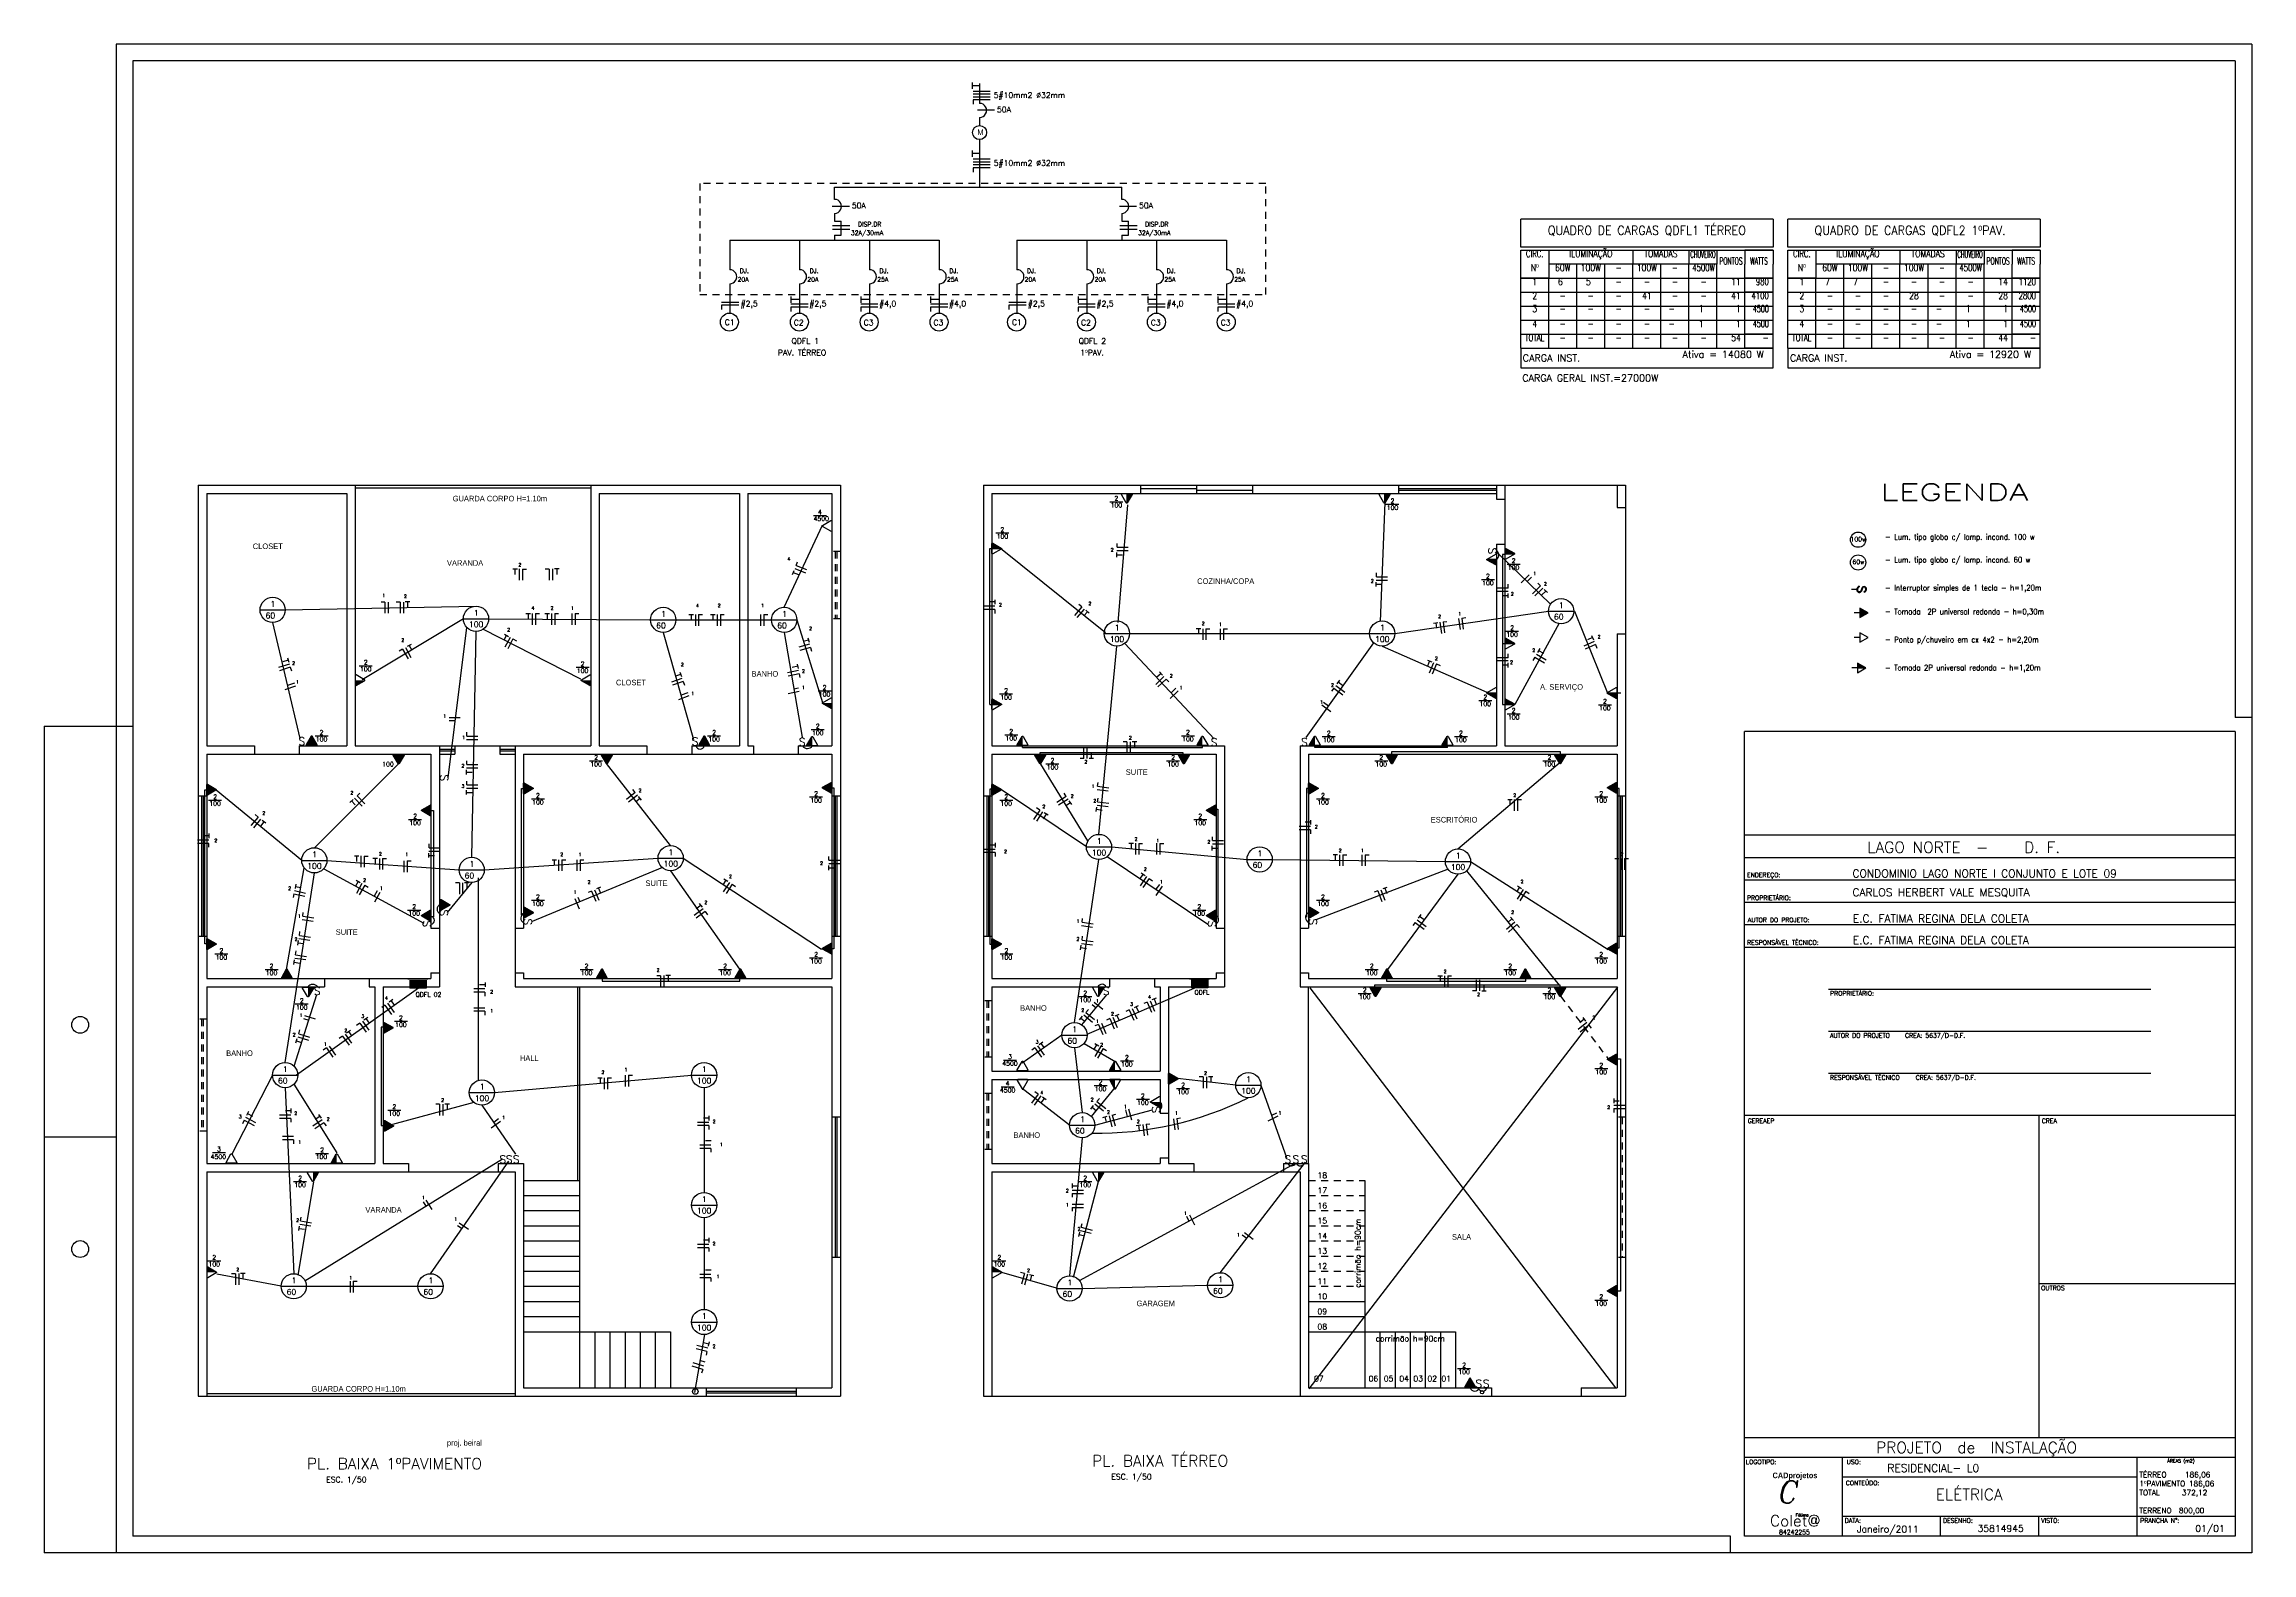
# Model space of a CAD drawing. Extents: x -6.2 to 33.1, y 0 to 26.9.
import ezdxf
from ezdxf.enums import TextEntityAlignment as Align

# ---------------------------------------------------------------- set-up
doc = ezdxf.new("R2010")
doc.units = 0
doc.header["$MEASUREMENT"] = 0
doc.linetypes.add('HIDDEN2', pattern=[0.1875, 0.125, -0.0625])
doc.layers.get('0').update_dxf_attribs({"linetype": 'CONTINUOUS'})
for name, color, linetype in [('2', 2, 'CONTINUOUS'), ('3', 3, 'CONTINUOUS'), ('5', 5, 'CONTINUOUS'), ('ALVENARIA', 7, 'CONTINUOUS'), ('COR', 130, 'CONTINUOUS'), ('COTAS', 1, 'CONTINUOUS'), ('INTERRUPTORES', 2, 'CONTINUOUS'), ('L_QUADRO_CARGAS_LINHA', 2, 'CONTINUOUS'), ('L_QUADRO_CARGAS_TEXTO', 3, 'CONTINUOUS'), ('PENA02', 2, 'CONTINUOUS'), ('PORTAS', 2, 'CONTINUOUS'), ('TEXTOS', 3, 'CONTINUOUS'), ('TOMADAS', 3, 'CONTINUOUS'), ('TXT', 2, 'CONTINUOUS')]:
    doc.layers.add(name, color=color, linetype=linetype)
doc.styles.add('ITALICC', font='italicc')
doc.styles.add('R120', font='', dxfattribs={"width": 0.9})
doc.styles.add('R140', font='ROMANT.SHX', dxfattribs={"height": 0.2})
doc.styles.add('ROMANS', font='romans', dxfattribs={"height": 0.1})
doc.styles.add('T20', font='romans.shx', dxfattribs={"height": 0.1})
doc.styles.get('R120').set_extended_font_data('Arial Rounded MT Bold', bold=True)

# ---------------------------------------------------------------- blocks, each defined once
blk = doc.blocks.new('*U7', base_point=(3899.9, 1884.7))
at = {"linetype": 'CONTINUOUS'}
blk.add_hatch(color=256, dxfattribs=at).paths.add_polyline_path([(3919.6, 1884.7), (3904.9, 1893.2), (3904.9, 1884.7)])
for p, q in [((3919.6, 1884.7), (3904.9, 1893.2)), ((3904.9, 1893.2), (3904.9, 1876.2)), ((3904.9, 1884.7), (3894.9, 1884.7)), ((3904.9, 1884.7), (3919.6, 1884.7)), ((3904.9, 1876.2), (3919.6, 1884.7))]:
    blk.add_line(p, q, dxfattribs=at)
blk = doc.blocks.new('LG60W')
at = {"linetype": 'CONTINUOUS'}
blk.add_circle((0, 0), 13.6, dxfattribs=at)
at = {"style": 'ROMANS'}
blk.add_text('60w', height=8, dxfattribs=at).set_placement((0.5, -3), align=Align.CENTER)
blk = doc.blocks.new('*U4', base_point=(3893.7, 2035.5))
at = {"layer": 'TEXTOS', "linetype": 'BYBLOCK'}
blk.add_blockref('LG60W', (3893.7, 2035.5), dxfattribs=at)
blk = doc.blocks.new('*U8', base_point=(3910, 1790.3))
at = {"linetype": 'CONTINUOUS'}
for p, q in [((3915, 1790.3), (3905, 1790.3)), ((3929.7, 1790.3), (3915, 1798.8)), ((3915, 1798.8), (3915, 1781.8)), ((3915, 1781.8), (3929.7, 1790.3))]:
    blk.add_line(p, q, dxfattribs=at)
blk = doc.blocks.new('*U6', base_point=(3894.8, 1983.8))
at = {"linetype": 'BYBLOCK'}
for p, q in [((3899.8, 1983.8), (3889.8, 1983.8)), ((3899.7, 1984), (3899.8, 1984.9)), ((3899.8, 1982.6), (3899.7, 1984)), ((3899.7, 1984), (3899.8, 1982.6)), ((3899.7, 1983.7), (3899.7, 1984)), ((3899.8, 1982.6), (3899.7, 1983.7)), ((3899.8, 1984.9), (3900.1, 1985.8)), ((3900, 1981.6), (3899.8, 1984.9)), ((3899.8, 1984.9), (3899.8, 1982.6)), ((3900, 1981.6), (3899.8, 1984.9)), ((3899.8, 1984.9), (3899.8, 1982.6)), ((3899.8, 1982.6), (3900, 1981.6)), ((3900.1, 1985.8), (3900, 1981.6)), ((3900.1, 1985.8), (3900, 1981.6)), ((3900, 1981.6), (3900.2, 1980.8)), ((3900.1, 1985.8), (3900.5, 1986.7)), ((3900.2, 1980.8), (3900.1, 1985.8)), ((3900.2, 1980.8), (3900.1, 1985.8)), ((3900.5, 1986.7), (3900.2, 1980.8)), ((3900.5, 1986.7), (3900.2, 1980.8)), ((3900.2, 1980.8), (3900.6, 1980)), ((3900.5, 1986.7), (3900.6, 1986.9)), ((3900.6, 1980), (3900.5, 1986.7)), ((3900.6, 1980), (3900.5, 1986.7)), ((3900.6, 1986.9), (3901.2, 1987.7)), ((3901, 1985.6), (3900.6, 1986.9)), ((3900.6, 1986.9), (3901, 1985.6)), ((3900.7, 1984.7), (3900.6, 1986.9)), ((3900.6, 1986.9), (3900.7, 1984.7)), ((3900.7, 1984), (3900.6, 1986.9)), ((3900.7, 1984), (3900.6, 1986.9)), ((3900.6, 1986.9), (3900.7, 1984)), ((3900.6, 1986.9), (3900.6, 1980)), ((3900.7, 1984), (3900.6, 1986.9)), ((3900.6, 1986.9), (3900.6, 1980)), ((3900.7, 1984), (3900.6, 1980)), ((3900.6, 1980), (3900.7, 1984)), ((3900.7, 1982.8), (3900.6, 1980)), ((3900.6, 1980), (3900.7, 1982.8)), ((3900.9, 1981.8), (3900.6, 1980)), ((3900.6, 1980), (3900.9, 1981.8)), ((3900.6, 1980), (3901.1, 1979.4)), ((3901, 1985.6), (3900.7, 1984.7)), ((3900.7, 1984.7), (3900.7, 1984)), ((3900.7, 1982.8), (3900.7, 1984)), ((3900.7, 1984), (3900.7, 1984)), ((3900.9, 1981.8), (3900.7, 1982.8)), ((3900.9, 1981.8), (3901.2, 1981)), ((3901.1, 1979.4), (3900.9, 1981.8)), ((3901.1, 1979.4), (3900.9, 1981.8)), ((3901.2, 1987.7), (3901, 1985.6)), ((3901.2, 1987.7), (3901, 1985.6)), ((3901, 1985.6), (3901.5, 1986.5)), ((3901.2, 1981), (3901.1, 1979.4)), ((3901.2, 1981), (3901.1, 1979.4)), ((3901.6, 1980.3), (3901.1, 1979.4)), ((3901.1, 1979.4), (3901.6, 1980.3)), ((3901.1, 1979.4), (3901.7, 1979)), ((3901.2, 1987.7), (3901.9, 1988.4)), ((3901.5, 1986.6), (3901.2, 1987.7)), ((3901.2, 1987.7), (3901.5, 1986.6)), ((3901.5, 1986.5), (3901.2, 1987.7)), ((3901.5, 1986.5), (3901.2, 1987.7)), ((3901.6, 1980.3), (3901.2, 1981)), ((3901.9, 1988.4), (3901.5, 1986.6)), ((3901.9, 1988.4), (3901.5, 1986.6)), ((3901.5, 1986.6), (3902.1, 1987.3)), ((3901.5, 1986.6), (3901.5, 1986.5)), ((3901.6, 1980.3), (3902.2, 1979.8)), ((3901.7, 1979), (3901.6, 1980.3)), ((3901.7, 1979), (3901.6, 1980.3)), ((3902.2, 1979.8), (3901.7, 1979)), ((3902.2, 1979.8), (3901.7, 1979)), ((3901.7, 1979), (3902.4, 1978.6)), ((3901.9, 1988.4), (3902.6, 1989)), ((3902.1, 1987.3), (3901.9, 1988.4)), ((3902.1, 1987.3), (3901.9, 1988.4)), ((3902.6, 1989), (3902.1, 1987.3)), ((3902.6, 1989), (3902.1, 1987.3)), ((3902.1, 1987.3), (3902.8, 1988)), ((3902.2, 1979.8), (3902.8, 1979.5)), ((3902.4, 1978.6), (3902.2, 1979.8)), ((3902.4, 1978.6), (3902.2, 1979.8)), ((3902.8, 1979.5), (3902.4, 1978.6)), ((3902.8, 1979.5), (3902.4, 1978.6)), ((3902.4, 1978.6), (3903.1, 1978.4)), ((3902.6, 1989), (3903.1, 1989.3)), ((3902.8, 1988), (3902.6, 1989)), ((3902.8, 1988), (3902.6, 1989)), ((3903.4, 1989.3), (3902.8, 1988)), ((3902.8, 1988), (3903.4, 1989.3)), ((3903.1, 1989.3), (3902.8, 1988)), ((3903.1, 1989.3), (3902.8, 1988)), ((3902.8, 1988), (3903.7, 1988.5)), ((3902.8, 1979.5), (3903.6, 1979.3)), ((3903.1, 1978.4), (3902.8, 1979.5)), ((3903.1, 1978.4), (3902.8, 1979.5)), ((3903.4, 1989.3), (3903.1, 1989.3)), ((3904, 1979.3), (3903.1, 1978.4)), ((3903.1, 1978.4), (3904, 1979.3)), ((3903.6, 1979.3), (3903.1, 1978.4)), ((3903.6, 1979.3), (3903.1, 1978.4)), ((3903.1, 1978.4), (3904, 1978.4)), ((3903.4, 1989.3), (3903.9, 1988.8)), ((3903.7, 1988.5), (3903.4, 1989.3)), ((3903.7, 1988.5), (3903.4, 1989.3)), ((3904, 1979.3), (3903.6, 1979.3)), ((3903.9, 1988.8), (3903.7, 1988.5)), ((3904, 1979.3), (3904.8, 1979.4)), ((3904.2, 1978.4), (3904, 1979.3)), ((3904, 1979.3), (3904.2, 1978.4)), ((3904, 1978.4), (3904, 1979.3)), ((3904, 1978.4), (3904, 1979.3)), ((3904.2, 1978.4), (3904, 1978.4)), ((3904.8, 1979.4), (3904.2, 1978.4)), ((3904.8, 1979.4), (3904.2, 1978.4)), ((3904.2, 1978.4), (3905, 1978.5)), ((3904.8, 1979.4), (3905.5, 1979.8)), ((3905, 1978.5), (3904.8, 1979.4)), ((3905, 1978.5), (3904.8, 1979.4)), ((3905.5, 1979.8), (3905, 1978.5)), ((3905.5, 1979.8), (3905, 1978.5)), ((3905, 1978.5), (3905.8, 1978.8)), ((3905.5, 1979.8), (3906.2, 1980.4)), ((3905.8, 1978.8), (3905.5, 1979.8)), ((3905.8, 1978.8), (3905.5, 1979.8)), ((3906.2, 1980.4), (3905.8, 1978.8)), ((3906.2, 1980.4), (3905.8, 1978.8)), ((3905.8, 1978.8), (3906.6, 1979.3)), ((3906.2, 1980.4), (3906.8, 1981.2)), ((3906.6, 1979.3), (3906.2, 1980.4)), ((3906.6, 1979.3), (3906.2, 1980.4)), ((3907.1, 1981.8), (3906.6, 1979.3)), ((3906.6, 1979.3), (3907.1, 1981.8)), ((3906.8, 1981.2), (3906.6, 1979.3)), ((3906.8, 1981.2), (3906.6, 1979.3)), ((3906.6, 1979.3), (3907.2, 1980)), ((3907.1, 1981.8), (3906.8, 1981.2)), ((3907.1, 1981.8), (3907.5, 1982.8)), ((3907.2, 1980), (3907.1, 1981.8)), ((3907.2, 1980), (3907.1, 1981.8)), ((3907.5, 1982.8), (3907.2, 1980)), ((3907.5, 1982.8), (3907.2, 1980)), ((3907.2, 1980), (3907.8, 1980.9)), ((3907.5, 1982.8), (3907.8, 1983.7)), ((3907.8, 1980.9), (3907.5, 1982.8)), ((3907.8, 1980.9), (3907.5, 1982.8)), ((3908.1, 1984.6), (3907.8, 1981.1)), ((3907.8, 1983.7), (3908.1, 1984.6)), ((3908.1, 1984.6), (3907.8, 1981.1)), ((3907.8, 1981.1), (3907.8, 1983.7)), ((3907.8, 1983.7), (3907.8, 1980.9)), ((3907.8, 1981.1), (3907.8, 1983.7)), ((3907.8, 1983.7), (3907.8, 1980.9)), ((3907.8, 1981.1), (3908.2, 1982)), ((3907.8, 1980.9), (3907.8, 1981.1)), ((3908.1, 1984.6), (3908.5, 1985.5)), ((3908.2, 1982), (3908.1, 1984.6)), ((3908.2, 1982), (3908.1, 1984.6)), ((3908.5, 1985.5), (3908.2, 1982)), ((3908.5, 1985.5), (3908.2, 1982)), ((3908.2, 1982), (3908.5, 1982.9)), ((3908.8, 1986.4), (3908.5, 1982.9)), ((3908.5, 1985.5), (3908.8, 1986.4)), ((3908.8, 1986.4), (3908.5, 1982.9)), ((3908.5, 1982.9), (3908.5, 1985.5)), ((3908.5, 1982.9), (3908.5, 1985.5)), ((3908.5, 1982.9), (3908.9, 1983.9)), ((3908.8, 1986.4), (3908.9, 1986.6)), ((3908.9, 1983.9), (3908.8, 1986.4)), ((3908.9, 1983.9), (3908.8, 1986.4)), ((3908.9, 1986.6), (3909.4, 1987.5)), ((3909.2, 1984.8), (3908.9, 1986.6)), ((3908.9, 1986.6), (3908.9, 1983.9)), ((3909.2, 1984.8), (3908.9, 1986.6)), ((3908.9, 1986.6), (3908.9, 1983.9)), ((3908.9, 1983.9), (3909.2, 1984.8)), ((3909.4, 1987.5), (3909.2, 1984.8)), ((3909.4, 1987.5), (3909.2, 1984.8)), ((3909.2, 1984.8), (3909.6, 1985.7)), ((3909.4, 1987.5), (3910.1, 1988.3)), ((3909.6, 1985.7), (3909.4, 1987.5)), ((3909.6, 1985.7), (3909.4, 1987.5)), ((3909.8, 1986), (3909.4, 1987.5)), ((3909.4, 1987.5), (3909.8, 1986)), ((3909.8, 1986), (3909.6, 1985.7)), ((3910.1, 1988.3), (3909.8, 1986)), ((3910.1, 1988.3), (3909.8, 1986)), ((3909.8, 1986), (3910.3, 1987)), ((3910.1, 1988.3), (3910.8, 1988.8)), ((3910.3, 1987), (3910.1, 1988.3)), ((3910.3, 1987), (3910.1, 1988.3)), ((3910.8, 1988.8), (3910.3, 1987)), ((3910.8, 1988.8), (3910.3, 1987)), ((3910.3, 1987), (3910.9, 1987.7)), ((3910.8, 1988.8), (3911.5, 1989.1)), ((3910.9, 1987.7), (3910.8, 1988.8)), ((3910.9, 1987.7), (3910.8, 1988.8)), ((3911.5, 1989.1), (3910.9, 1987.7)), ((3911.5, 1989.1), (3910.9, 1987.7)), ((3910.9, 1987.7), (3911.6, 1988.1)), ((3911.5, 1989.1), (3912.3, 1989.2)), ((3911.6, 1988.1), (3911.5, 1989.1)), ((3911.6, 1988.1), (3911.5, 1989.1)), ((3912.3, 1989.2), (3911.6, 1988.1)), ((3912.3, 1989.2), (3911.6, 1988.1)), ((3911.6, 1988.1), (3912.3, 1988.2)), ((3912.3, 1989.2), (3913.2, 1989.1)), ((3912.6, 1988.2), (3912.3, 1989.2)), ((3912.3, 1989.2), (3912.6, 1988.2)), ((3912.3, 1988.2), (3912.3, 1989.2)), ((3912.3, 1988.2), (3912.3, 1989.2)), ((3912.6, 1988.2), (3912.3, 1988.2)), ((3912.8, 1979.9), (3912.4, 1979.4)), ((3912.4, 1979.4), (3912.8, 1979)), ((3913.2, 1989.1), (3912.6, 1988.2)), ((3913.2, 1989.1), (3912.6, 1988.2)), ((3912.6, 1988.2), (3913.3, 1988.1)), ((3912.8, 1979.9), (3913.6, 1980.3)), ((3913.4, 1979), (3912.8, 1979.9)), ((3912.8, 1979.9), (3913.4, 1979)), ((3912.8, 1979), (3912.8, 1979.9)), ((3912.8, 1979), (3912.8, 1979.9)), ((3913.4, 1979), (3912.8, 1979)), ((3913.2, 1989.1), (3913.9, 1988.9)), ((3913.3, 1988.1), (3913.2, 1989.1)), ((3913.3, 1988.1), (3913.2, 1989.1)), ((3913.9, 1988.9), (3913.3, 1988.1)), ((3913.9, 1988.9), (3913.3, 1988.1)), ((3913.3, 1988.1), (3914, 1987.7)), ((3913.6, 1980.3), (3913.4, 1979)), ((3913.6, 1980.3), (3913.4, 1979)), ((3913.4, 1979), (3914.2, 1979.4)), ((3913.6, 1980.3), (3914.3, 1981)), ((3914.2, 1979.4), (3913.6, 1980.3)), ((3914.2, 1979.4), (3913.6, 1980.3)), ((3913.9, 1988.9), (3914.6, 1988.5)), ((3914.5, 1987.2), (3913.9, 1988.9)), ((3913.9, 1988.9), (3914.5, 1987.2)), ((3914, 1987.7), (3913.9, 1988.9)), ((3914, 1987.7), (3913.9, 1988.9)), ((3914.5, 1987.2), (3914, 1987.7)), ((3914.7, 1981.5), (3914.2, 1979.4)), ((3914.2, 1979.4), (3914.7, 1981.5)), ((3914.3, 1981), (3914.2, 1979.4)), ((3914.3, 1981), (3914.2, 1979.4)), ((3914.2, 1979.4), (3914.8, 1980)), ((3914.7, 1981.5), (3914.3, 1981)), ((3914.6, 1988.5), (3914.5, 1987.2)), ((3914.6, 1988.5), (3914.5, 1987.2)), ((3914.5, 1987.2), (3914.9, 1986.4)), ((3914.6, 1988.5), (3915.1, 1987.9)), ((3914.9, 1986.4), (3914.6, 1988.5)), ((3914.9, 1986.4), (3914.6, 1988.5)), ((3914.7, 1981.5), (3915, 1982.4)), ((3914.8, 1980), (3914.7, 1981.5)), ((3914.8, 1980), (3914.7, 1981.5)), ((3915.2, 1983.3), (3914.8, 1980)), ((3914.8, 1980), (3915.2, 1983.3)), ((3915, 1982.4), (3914.8, 1980)), ((3915, 1982.4), (3914.8, 1980)), ((3914.8, 1980), (3915.4, 1981)), ((3915.1, 1987.9), (3914.9, 1986.4)), ((3915.1, 1987.9), (3914.9, 1986.4)), ((3914.9, 1986.4), (3915.1, 1985.4)), ((3915.2, 1983.3), (3915, 1982.4)), ((3915.1, 1987.9), (3915.6, 1987.3)), ((3915.3, 1984.3), (3915.1, 1987.9)), ((3915.1, 1987.9), (3915.3, 1984.3)), ((3915.1, 1985.4), (3915.1, 1987.9)), ((3915.1, 1985.4), (3915.1, 1987.9)), ((3915.3, 1984.3), (3915.1, 1985.4)), ((3915.3, 1984.3), (3915.2, 1983.3)), ((3915.4, 1981), (3915.2, 1983.3)), ((3915.2, 1983.3), (3915.4, 1981)), ((3915.6, 1987.3), (3915.3, 1984.3)), ((3915.3, 1984.3), (3915.6, 1987.3)), ((3915.4, 1981), (3915.3, 1984.3)), ((3915.4, 1981), (3915.3, 1984.3)), ((3915.6, 1987.3), (3915.4, 1981)), ((3915.6, 1987.3), (3915.4, 1981)), ((3915.4, 1981), (3915.7, 1981.6)), ((3915.6, 1987.3), (3915.9, 1986.4)), ((3915.7, 1981.6), (3915.6, 1987.3)), ((3915.7, 1981.6), (3915.6, 1987.3)), ((3915.9, 1986.4), (3915.7, 1981.6)), ((3915.9, 1986.4), (3915.7, 1981.6)), ((3915.7, 1981.6), (3916, 1982.5)), ((3915.9, 1986.4), (3916.1, 1985.4)), ((3916, 1982.5), (3915.9, 1986.4)), ((3916, 1982.5), (3915.9, 1986.4)), ((3916.1, 1985.4), (3916, 1982.5)), ((3916.1, 1985.4), (3916, 1982.5)), ((3916, 1982.5), (3916.2, 1983.4)), ((3916.1, 1985.4), (3916.2, 1984.3)), ((3916.2, 1983.4), (3916.1, 1985.4)), ((3916.2, 1983.4), (3916.1, 1985.4)), ((3916.2, 1984.3), (3916.2, 1983.4))]:
    blk.add_line(p, q, dxfattribs=at)
blk = doc.blocks.new('*U5', base_point=(3893.7, 2076.2))
at = {"linetype": 'CONTINUOUS'}
blk.add_circle((3893.7, 2076.2), 13.6, dxfattribs=at)
at = {"linetype": 'BYBLOCK', "style": 'ROMANS'}
blk.add_text('100w', height=8, dxfattribs=at).set_placement((3894.2, 2073.2), align=Align.CENTER)

msp = doc.modelspace()

# ---------------------------------------------------------------- hatches: boundary and pattern name
at = {"layer": '3'}
for points in [[(13.069, 18.725, 0.267949), (13.077, 18.73), (13.164, 18.88, 0.57735), (13.156, 18.895), (13.069, 18.895)], [(17.663, 18.725, 0.267949), (17.671, 18.73), (17.758, 18.88, 0.57735), (17.75, 18.895), (17.663, 18.895)], [(10.836, 17.915, 0.267949), (10.831, 17.923), (10.68, 18.01, 0.57735), (10.665, 18.002), (10.665, 17.915)], [(19.491, 17.719, 0.267949), (19.496, 17.71), (19.647, 17.623, 0.57735), (19.662, 17.632), (19.662, 17.719)], [(19.986, 17.821, 0.267949), (19.981, 17.83), (19.83, 17.917, 0.57735), (19.815, 17.908), (19.815, 17.821)], [(26.287, 16.767), (26.14, 16.852), (26.14, 16.683)], [(19.986, 16.22, 0.267949), (19.981, 16.229), (19.83, 16.316, 0.57735), (19.815, 16.307), (19.815, 16.22)], [(-0.518, 15.566, -0.267949), (-0.523, 15.557), (-0.674, 15.47, -0.57735), (-0.689, 15.479), (-0.689, 15.566)], [(3.34, 15.566, 0.267949), (3.345, 15.557), (3.496, 15.47, 0.57735), (3.511, 15.479), (3.511, 15.566)], [(7.64, 15.157, 0.267949), (7.645, 15.148), (7.796, 15.061, 0.57735), (7.811, 15.07), (7.811, 15.157)], [(10.836, 15.135, 0.267949), (10.831, 15.143), (10.68, 15.23, 0.57735), (10.665, 15.222), (10.665, 15.135)], [(19.491, 15.338, 0.267949), (19.496, 15.329), (19.647, 15.242, 0.57735), (19.662, 15.251), (19.662, 15.338)], [(19.986, 15.135, 0.267949), (19.981, 15.143), (19.83, 15.23, 0.57735), (19.815, 15.222), (19.815, 15.135)], [(21.637, 15.338, 0.267949), (21.642, 15.329), (21.793, 15.242, 0.57735), (21.808, 15.251), (21.808, 15.338)], [(11.211, 14.57, 0.267949), (11.202, 14.565), (11.115, 14.414, 0.57735), (11.124, 14.399), (11.211, 14.399)], [(14.418, 14.57, 0.267949), (14.409, 14.565), (14.322, 14.414, 0.57735), (14.331, 14.399), (14.418, 14.399)], [(16.424, 14.57, 0.267949), (16.415, 14.565), (16.328, 14.414, 0.57735), (16.337, 14.399), (16.424, 14.399)], [(18.789, 14.57, 0.267949), (18.78, 14.565), (18.693, 14.414, 0.57735), (18.702, 14.399), (18.789, 14.399)], [(7.461, 14.564, 0.267949), (7.452, 14.559), (7.365, 14.408, 0.57735), (7.374, 14.393), (7.461, 14.393)], [(-1.533, 9.919, 0.267949), (-1.524, 9.924), (-1.437, 10.075, 0.57735), (-1.446, 10.09), (-1.533, 10.09)], [(12.557, 9.925, 0.267949), (12.566, 9.93), (12.653, 10.08, 0.57735), (12.644, 10.095), (12.557, 10.095)], [(12.861, 8.77, 0.267949), (12.852, 8.765), (12.765, 8.614, 0.57735), (12.774, 8.599), (12.861, 8.599)], [(12.861, 8.275, -0.267949), (12.852, 8.28), (12.765, 8.43, -0.57735), (12.774, 8.445), (12.861, 8.445)], [(13.491, 8.044, 0.267949), (13.496, 8.036), (13.647, 7.949, 0.57735), (13.662, 7.957), (13.662, 8.044)], [(-1.02, 7.12, 0.267949), (-1.029, 7.115), (-1.116, 6.964, 0.57735), (-1.108, 6.949), (-1.02, 6.949)], [(-1.444, 6.625, 0.267949), (-1.435, 6.63), (-1.348, 6.78, 0.57735), (-1.357, 6.795), (-1.444, 6.795)], [(12.557, 6.625, 0.267949), (12.566, 6.63), (12.653, 6.78, 0.57735), (12.644, 6.795), (12.557, 6.795)], [(-3.163, 5.004, 0.267949), (-3.168, 5.013), (-3.318, 5.1, 0.57735), (-3.333, 5.091), (-3.333, 5.004)], [(10.838, 5.004, 0.267949), (10.833, 5.013), (10.683, 5.1, 0.57735), (10.668, 5.091), (10.668, 5.004)]]:
    msp.add_hatch(color=256, dxfattribs=at).paths.add_polyline_path(points)
h = msp.add_hatch(color=256, dxfattribs=at)
h.paths.add_polyline_path([(0.577, 10.222), (0.286, 10.222), (0.286, 10.107), (0.577, 10.107)])
h.paths.add_polyline_path([(0.577, 10.107), (0.286, 10.107), (0.286, 10.071), (0.577, 10.071)])
h = msp.add_hatch(color=256, dxfattribs=at)
h.paths.add_polyline_path([(14.517, 10.228), (14.225, 10.228), (14.225, 10.113), (14.517, 10.113)])
h.paths.add_polyline_path([(14.517, 10.113), (14.225, 10.113), (14.225, 10.077), (14.517, 10.077)])
at = {"layer": 'COTAS'}
for points in [[(-1.38, 14.401, 0.57735), (-1.371, 14.416), (-1.458, 14.567, 0.57735), (-1.475, 14.567), (-1.562, 14.416, 0.57735), (-1.554, 14.401)], [(5.629, 14.416), (5.542, 14.567, 0.57735), (5.525, 14.567), (5.438, 14.416, 0.57735), (5.446, 14.401), (5.62, 14.401, 0.57735)], [(0.172, 14.245), (-0.002, 14.245, 0.57735), (-0.011, 14.23), (0.076, 14.08, 0.57735), (0.094, 14.08), (0.181, 14.23, 0.57735)], [(3.893, 14.23, 0.57735), (3.884, 14.245), (3.71, 14.245, 0.57735), (3.701, 14.23), (3.788, 14.08, 0.57735), (3.805, 14.08)], [(11.62, 14.23, 0.57735), (11.612, 14.245), (11.437, 14.245, 0.57735), (11.429, 14.23), (11.516, 14.08, 0.57735), (11.533, 14.08)], [(14.182, 14.23, 0.57735), (14.173, 14.245), (13.999, 14.245, 0.57735), (13.99, 14.23), (14.077, 14.08, 0.57735), (14.094, 14.08)], [(17.893, 14.23, 0.57735), (17.885, 14.245), (17.711, 14.245, 0.57735), (17.702, 14.23), (17.789, 14.08, 0.57735), (17.806, 14.08)], [(20.893, 14.23, 0.57735), (20.884, 14.245), (20.71, 14.245, 0.57735), (20.702, 14.23), (20.789, 14.08, 0.57735), (20.806, 14.08)], [(-3.339, 13.7), (-3.339, 13.526, 0.57735), (-3.324, 13.517), (-3.173, 13.604, 0.57735), (-3.173, 13.622), (-3.324, 13.709, 0.57735)], [(2.311, 13.723), (2.311, 13.549, 0.57735), (2.326, 13.54), (2.477, 13.627, 0.57735), (2.477, 13.645), (2.326, 13.732, 0.57735)], [(7.811, 13.561), (7.811, 13.735, 0.57735), (7.796, 13.743), (7.645, 13.656, 0.57735), (7.645, 13.639), (7.796, 13.552, 0.57735)], [(10.662, 13.7), (10.662, 13.526, 0.57735), (10.677, 13.517), (10.827, 13.604, 0.57735), (10.827, 13.622), (10.677, 13.709, 0.57735)], [(16.312, 13.723), (16.312, 13.549, 0.57735), (16.327, 13.54), (16.477, 13.627, 0.57735), (16.477, 13.645), (16.327, 13.732, 0.57735)], [(21.812, 13.561), (21.812, 13.735, 0.57735), (21.797, 13.743), (21.646, 13.656, 0.57735), (21.646, 13.639), (21.797, 13.552, 0.57735)], [(0.661, 13.157), (0.661, 13.331, 0.57735), (0.646, 13.34), (0.495, 13.253, 0.57735), (0.495, 13.236), (0.646, 13.149, 0.57735)], [(14.662, 13.157), (14.662, 13.331, 0.57735), (14.647, 13.34), (14.496, 13.253, 0.57735), (14.496, 13.236), (14.647, 13.149, 0.57735)], [(0.661, 11.279), (0.661, 11.453, 0.57735), (0.646, 11.462), (0.495, 11.375, 0.57735), (0.495, 11.357), (0.646, 11.27, 0.57735)], [(0.825, 11.646), (0.825, 11.472, 0.57735), (0.84, 11.463), (0.991, 11.55, 0.57735), (0.991, 11.567), (0.84, 11.654, 0.57735)], [(2.316, 11.508), (2.316, 11.334, 0.57735), (2.331, 11.325), (2.482, 11.412, 0.57735), (2.482, 11.43), (2.331, 11.517, 0.57735)], [(14.662, 11.279), (14.662, 11.453, 0.57735), (14.647, 11.462), (14.496, 11.375, 0.57735), (14.496, 11.357), (14.647, 11.27, 0.57735)], [(16.317, 11.508), (16.317, 11.334, 0.57735), (16.332, 11.325), (16.483, 11.412, 0.57735), (16.483, 11.43), (16.332, 11.517, 0.57735)], [(-3.339, 10.946), (-3.339, 10.772, 0.57735), (-3.324, 10.763), (-3.173, 10.85, 0.57735), (-3.173, 10.868), (-3.324, 10.955, 0.57735)], [(7.811, 10.691), (7.811, 10.865, 0.57735), (7.796, 10.874), (7.645, 10.787, 0.57735), (7.645, 10.77), (7.796, 10.683, 0.57735)], [(10.662, 10.946), (10.662, 10.772, 0.57735), (10.677, 10.763), (10.827, 10.85, 0.57735), (10.827, 10.868), (10.677, 10.955, 0.57735)], [(21.812, 10.691), (21.812, 10.865, 0.57735), (21.797, 10.874), (21.646, 10.787, 0.57735), (21.646, 10.77), (21.797, 10.683, 0.57735)], [(-1.824, 10.245, 0.57735), (-1.815, 10.26), (-1.902, 10.411, 0.57735), (-1.92, 10.411), (-2.007, 10.26, 0.57735), (-1.998, 10.245)], [(3.804, 10.26), (3.717, 10.411, 0.57735), (3.699, 10.411), (3.612, 10.26, 0.57735), (3.621, 10.245), (3.795, 10.245, 0.57735)], [(6.273, 10.26), (6.186, 10.411, 0.57735), (6.168, 10.411), (6.081, 10.26, 0.57735), (6.09, 10.245), (6.264, 10.245, 0.57735)], [(17.804, 10.26), (17.717, 10.411, 0.57735), (17.7, 10.411), (17.613, 10.26, 0.57735), (17.622, 10.245), (17.796, 10.245, 0.57735)], [(20.273, 10.26), (20.186, 10.411, 0.57735), (20.169, 10.411), (20.082, 10.26, 0.57735), (20.091, 10.245), (20.265, 10.245, 0.57735)], [(17.599, 10.08, 0.57735), (17.59, 10.095), (17.416, 10.095, 0.57735), (17.408, 10.08), (17.495, 9.93, 0.57735), (17.512, 9.93)], [(20.893, 10.08, 0.57735), (20.884, 10.095), (20.71, 10.095, 0.57735), (20.702, 10.08), (20.789, 9.93, 0.57735), (20.806, 9.93)], [(-0.187, 9.453), (-0.187, 9.279, 0.57735), (-0.172, 9.271), (-0.021, 9.358, 0.57735), (-0.021, 9.375), (-0.172, 9.462, 0.57735)], [(21.812, 8.714), (21.812, 8.888, 0.57735), (21.797, 8.897), (21.646, 8.81, 0.57735), (21.646, 8.792), (21.797, 8.705, 0.57735)], [(13.812, 8.546), (13.812, 8.372, 0.57735), (13.827, 8.363), (13.977, 8.45, 0.57735), (13.977, 8.468), (13.827, 8.555, 0.57735)], [(-0.178, 7.703), (-0.178, 7.529, 0.57735), (-0.163, 7.521), (-0.012, 7.608, 0.57735), (-0.012, 7.625), (-0.163, 7.712, 0.57735)], [(21.812, 4.586), (21.812, 4.76, 0.57735), (21.797, 4.768), (21.646, 4.681, 0.57735), (21.646, 4.664), (21.797, 4.577, 0.57735)], [(19.286, 2.959), (19.199, 3.11, 0.57735), (19.182, 3.11), (19.095, 2.959, 0.57735), (19.104, 2.944), (19.278, 2.944, 0.57735)]]:
    msp.add_hatch(color=8, dxfattribs=at).paths.add_polyline_path(points)

# ---------------------------------------------------------------- linework, layer by layer
at = {"layer": '2'}
for p, q in [((-3.489, 19.045), (-0.689, 19.045)), ((-3.489, 19.045), (-3.489, 10.995)), ((-0.689, 19.045), (-0.689, 14.395)), ((-0.689, 19.045), (3.511, 19.045)), ((-0.689, 18.995), (3.511, 18.995)), ((3.511, 19.045), (7.961, 19.045)), ((3.511, 19.045), (3.511, 14.395)), ((7.961, 19.045), (7.961, 10.995)), ((10.512, 19.045), (10.512, 10.995)), ((10.512, 19.045), (14.312, 19.045)), ((13.312, 19.045), (13.312, 18.895)), ((13.312, 19.045), (13.312, 18.895)), ((14.312, 19.045), (19.662, 19.045)), ((15.312, 19.045), (15.312, 18.895)), ((17.912, 19.045), (17.912, 18.895)), ((17.912, 19.045), (17.912, 18.895)), ((19.662, 19.045), (19.662, 18.795)), ((19.662, 19.045), (19.812, 19.045)), ((19.812, 19.045), (19.812, 18.795)), ((19.812, 19.045), (21.812, 19.045)), ((21.812, 19.045), (21.812, 18.645)), ((21.812, 19.045), (21.962, 19.045)), ((21.962, 19.045), (21.962, 18.645)), ((-3.339, 18.895), (-0.839, 18.895)), ((-3.339, 18.895), (-3.339, 14.395)), ((-0.839, 18.895), (-0.839, 14.395)), ((3.661, 18.895), (6.161, 18.895)), ((3.661, 18.895), (3.661, 14.395)), ((6.161, 18.895), (6.161, 14.395)), ((6.311, 18.895), (6.311, 14.395)), ((6.311, 18.895), (7.811, 18.895)), ((7.811, 18.895), (7.811, 14.395)), ((10.662, 18.895), (10.662, 14.395)), ((10.662, 18.895), (14.312, 18.895)), ((14.312, 18.895), (19.662, 18.895)), ((19.662, 18.795), (19.812, 18.795)), ((19.812, 18.795), (19.812, 14.395)), ((21.812, 18.645), (21.962, 18.645)), ((21.962, 18.645), (21.962, 16.395)), ((7.811, 17.86), (7.811, 16.66)), ((7.961, 17.86), (7.961, 16.66)), ((19.662, 17.995), (19.812, 17.995)), ((19.662, 17.995), (19.662, 14.395)), ((21.812, 16.395), (21.812, 14.395)), ((21.812, 16.395), (21.962, 16.395)), ((21.962, 16.395), (21.962, 10.995)), ((-3.339, 14.395), (-2.489, 14.395)), ((-3.339, 14.245), (-2.489, 14.245)), ((-3.339, 14.245), (-3.339, 10.995)), ((-2.489, 14.395), (-2.489, 14.245)), ((-2.489, 14.245), (0.661, 14.245)), ((-1.689, 14.395), (-1.689, 14.245)), ((-1.689, 14.395), (-0.839, 14.395)), ((-0.689, 14.395), (1.886, 14.395)), ((0.661, 14.245), (0.661, 11.145)), ((0.811, 14.395), (0.811, 10.345)), ((0.811, 14.245), (1.086, 14.245)), ((1.886, 14.395), (3.511, 14.395)), ((1.886, 14.245), (2.161, 14.245)), ((2.161, 14.395), (2.161, 10.345)), ((2.311, 14.245), (2.311, 11.145)), ((2.311, 14.245), (5.311, 14.245)), ((3.661, 14.395), (4.511, 14.395)), ((4.511, 14.395), (4.511, 14.245)), ((5.311, 14.395), (5.311, 14.245)), ((5.311, 14.395), (6.161, 14.395)), ((5.311, 14.395), (5.311, 14.245)), ((5.311, 14.245), (7.211, 14.245)), ((6.311, 14.395), (6.411, 14.395)), ((6.411, 14.395), (6.411, 14.245)), ((7.211, 14.395), (7.811, 14.395)), ((7.211, 14.395), (7.211, 14.245)), ((7.211, 14.245), (7.811, 14.245)), ((7.811, 14.245), (7.811, 10.995)), ((10.662, 14.395), (14.812, 14.395)), ((10.662, 14.245), (14.662, 14.245)), ((10.662, 14.245), (10.662, 10.995)), ((14.662, 14.245), (14.662, 11.145)), ((14.812, 14.395), (14.812, 10.345)), ((16.162, 14.395), (16.162, 10.345)), ((16.162, 14.395), (19.662, 14.395)), ((16.312, 14.245), (16.312, 11.145)), ((16.312, 14.245), (21.812, 14.245)), ((19.812, 14.395), (21.812, 14.395)), ((21.812, 14.245), (21.812, 10.995)), ((-3.339, 13.495), (-3.489, 13.495)), ((7.961, 13.495), (7.811, 13.495)), ((10.662, 13.495), (10.512, 13.495)), ((21.962, 13.495), (21.812, 13.495)), ((0.661, 11.145), (0.811, 11.145)), ((2.161, 11.145), (2.311, 11.145)), ((14.662, 11.145), (14.812, 11.145)), ((16.162, 11.145), (16.312, 11.145)), ((-3.489, 10.995), (-3.489, 2.795)), ((-3.339, 10.995), (-3.489, 10.995)), ((-3.339, 10.995), (-3.339, 10.245)), ((7.811, 10.995), (7.811, 10.245)), ((7.961, 10.995), (7.811, 10.995)), ((7.961, 10.995), (7.961, 5.27)), ((10.662, 10.995), (10.512, 10.995)), ((10.512, 10.995), (10.512, 9.845)), ((10.662, 10.995), (10.662, 10.245)), ((21.962, 10.995), (21.812, 10.995)), ((21.812, 10.995), (21.812, 10.245)), ((21.962, 10.995), (21.962, 2.795)), ((-3.339, 10.245), (-1.239, 10.245)), ((-1.239, 10.245), (0.661, 10.245)), ((-1.239, 10.245), (-1.239, 10.095)), ((-0.439, 10.245), (-0.439, 10.095)), ((0.661, 10.345), (0.811, 10.345)), ((0.661, 10.345), (0.661, 10.245)), ((0.811, 10.345), (0.811, 10.095)), ((2.161, 10.345), (2.311, 10.345)), ((2.161, 10.345), (2.161, 10.095)), ((2.311, 10.345), (2.311, 10.245)), ((2.311, 10.245), (7.811, 10.245)), ((10.662, 10.245), (12.762, 10.245)), ((12.762, 10.245), (12.762, 10.095)), ((12.762, 10.245), (14.662, 10.245)), ((13.562, 10.245), (13.562, 10.095)), ((14.662, 10.345), (14.812, 10.345)), ((14.662, 10.345), (14.662, 10.245)), ((14.812, 10.345), (14.812, 10.095)), ((16.162, 10.345), (16.312, 10.345)), ((16.162, 10.345), (16.162, 10.095)), ((16.312, 10.345), (16.312, 10.245)), ((16.312, 10.245), (21.812, 10.245)), ((-3.339, 10.095), (-1.239, 10.095)), ((-3.339, 10.095), (-3.339, 6.945)), ((-0.439, 10.095), (-0.339, 10.095)), ((-0.339, 10.095), (-0.339, 6.945)), ((-0.189, 10.095), (-0.189, 6.945)), ((-0.189, 10.095), (0.811, 10.095)), ((2.161, 10.095), (7.811, 10.095)), ((3.276, 10.095), (3.276, 6.645)), ((3.311, 10.095), (3.311, 6.645)), ((7.811, 10.095), (7.811, 5.27)), ((10.512, 9.845), (10.512, 8.845)), ((10.662, 10.095), (12.762, 10.095)), ((10.662, 10.095), (10.662, 9.845)), ((10.662, 9.845), (10.662, 8.845)), ((13.562, 10.095), (13.662, 10.095)), ((13.662, 10.095), (13.662, 8.595)), ((13.812, 10.095), (13.812, 7.045)), ((13.812, 10.095), (14.812, 10.095)), ((16.162, 10.095), (21.812, 10.095)), ((16.312, 6.945), (16.312, 10.095)), ((21.812, 10.095), (21.812, 2.945)), ((-3.489, 9.52), (-3.489, 7.52)), ((-3.339, 9.52), (-3.339, 7.52)), ((10.512, 8.845), (10.512, 8.195)), ((10.662, 8.845), (10.662, 8.595)), ((10.662, 8.595), (13.662, 8.595)), ((10.662, 8.445), (13.662, 8.445)), ((10.662, 8.445), (10.662, 8.195)), ((13.662, 8.445), (13.662, 7.845)), ((10.512, 8.195), (10.512, 7.195)), ((10.662, 8.195), (10.662, 7.195)), ((7.961, 7.77), (7.811, 7.77)), ((13.662, 7.845), (13.812, 7.845)), ((10.512, 7.195), (10.512, 2.795)), ((10.662, 7.195), (10.662, 6.945)), ((-3.339, 6.945), (-0.339, 6.945)), ((-3.339, 6.795), (-3.339, 2.795)), ((-3.339, 6.795), (0.261, 6.795)), ((-0.189, 6.945), (0.261, 6.945)), ((0.261, 6.945), (0.261, 6.795)), ((0.261, 6.795), (2.161, 6.795)), ((1.861, 6.945), (2.311, 6.945)), ((1.861, 6.945), (1.861, 6.795)), ((2.161, 6.795), (2.161, 2.795)), ((2.311, 6.945), (2.311, 2.945)), ((10.662, 6.945), (13.662, 6.945)), ((10.662, 6.795), (14.262, 6.795)), ((10.662, 6.795), (10.662, 2.795)), ((13.662, 7.045), (13.812, 7.045)), ((13.662, 7.045), (13.662, 6.945)), ((13.812, 7.045), (13.812, 6.945)), ((13.812, 6.945), (14.262, 6.945)), ((14.262, 6.945), (14.262, 6.795)), ((14.262, 6.795), (16.162, 6.795)), ((15.862, 6.945), (15.862, 6.795)), ((15.862, 6.945), (16.312, 6.945)), ((16.162, 6.795), (16.162, 2.795)), ((16.312, 6.945), (16.312, 2.945)), ((2.311, 6.645), (3.311, 6.645)), ((2.311, 6.375), (3.311, 6.375)), ((3.311, 6.645), (3.311, 2.945)), ((17.312, 6.645), (17.312, 2.945)), ((2.311, 6.105), (3.311, 6.105)), ((2.311, 5.835), (3.311, 5.835)), ((2.311, 5.565), (3.311, 5.565)), ((2.311, 5.295), (3.311, 5.295)), ((7.961, 5.27), (7.811, 5.27)), ((7.811, 5.27), (7.811, 2.945)), ((7.961, 5.27), (7.961, 2.795)), ((2.311, 5.025), (3.311, 5.025)), ((2.311, 4.755), (3.311, 4.755)), ((2.311, 4.485), (3.311, 4.485)), ((16.312, 4.485), (17.312, 4.485)), ((2.311, 4.215), (3.311, 4.215)), ((2.311, 3.945), (4.931, 3.945)), ((3.581, 3.945), (3.581, 2.945)), ((3.851, 3.945), (3.851, 2.945)), ((4.121, 3.945), (4.121, 2.945)), ((4.391, 3.945), (4.391, 2.945)), ((4.661, 3.945), (4.661, 2.945)), ((4.931, 3.945), (4.931, 2.945)), ((16.312, 4.215), (17.312, 4.215)), ((16.312, 3.945), (18.932, 3.945)), ((17.582, 3.945), (17.582, 2.945)), ((17.852, 3.945), (17.852, 2.945)), ((18.122, 3.945), (18.122, 2.945)), ((18.392, 3.945), (18.392, 2.945)), ((18.662, 3.945), (18.662, 2.945)), ((18.932, 3.945), (18.932, 2.945)), ((-3.489, 2.795), (-3.339, 2.795)), ((-3.339, 2.845), (2.161, 2.845)), ((-3.339, 2.795), (2.161, 2.795)), ((2.161, 2.795), (5.571, 2.795)), ((2.311, 2.945), (4.931, 2.945)), ((4.931, 2.945), (5.571, 2.945)), ((5.571, 2.945), (5.571, 2.795)), ((5.571, 2.945), (7.811, 2.945)), ((5.571, 2.795), (7.961, 2.795)), ((7.171, 2.945), (7.171, 2.795)), ((10.512, 2.795), (10.662, 2.795)), ((10.662, 2.795), (16.162, 2.795)), ((16.162, 2.795), (21.172, 2.795)), ((16.312, 2.945), (18.932, 2.945)), ((18.932, 2.945), (19.572, 2.945)), ((19.572, 2.945), (19.572, 2.795)), ((21.172, 2.945), (21.172, 2.795)), ((21.172, 2.945), (21.812, 2.945)), ((21.172, 2.795), (21.962, 2.795))]:
    msp.add_line(p, q, dxfattribs=at)
at = {"layer": '2', "linetype": 'HIDDEN2'}
for p, q in [((16.312, 6.645), (17.312, 6.645)), ((16.312, 6.375), (17.312, 6.375)), ((16.312, 6.105), (17.312, 6.105)), ((16.312, 5.835), (17.312, 5.835)), ((16.312, 5.565), (17.312, 5.565)), ((16.312, 5.295), (17.312, 5.295)), ((16.312, 5.025), (17.312, 5.025)), ((16.312, 4.755), (17.312, 4.755))]:
    msp.add_line(p, q, dxfattribs=at)
at = {"layer": '3'}
for p, q in [((7.856, 24.364), (12.978, 24.364)), ((7.856, 24.144), (7.856, 24.364)), ((12.978, 24.144), (12.978, 24.364)), ((13.312, 18.985), (14.312, 18.985)), ((14.312, 19.045), (14.312, 18.895)), ((14.312, 18.955), (15.312, 18.955)), ((17.912, 18.985), (19.662, 18.985)), ((17.912, 18.955), (19.662, 18.955)), ((12.915, 16.598), (13.085, 18.693)), ((17.593, 16.613), (17.678, 18.736)), ((6.961, 16.867), (7.642, 18.33)), ((10.626, 17.914), (10.662, 17.914)), ((10.626, 15.134), (10.626, 17.914)), ((12.688, 16.414), (10.817, 17.915)), ((12.893, 17.764), (12.893, 17.845)), ((12.893, 17.804), (12.992, 17.804)), ((12.894, 17.88), (13.094, 17.88)), ((12.895, 17.938), (12.895, 18.007)), ((12.895, 17.938), (13.094, 17.938)), ((20.625, 16.92), (19.676, 17.844)), ((19.816, 17.809), (19.771, 17.809)), ((19.771, 17.809), (19.771, 15.134)), ((2.119, 17.552), (2.201, 17.552)), ((2.159, 17.552), (2.159, 17.453)), ((2.235, 17.551), (2.235, 17.351)), ((2.294, 17.55), (2.294, 17.351)), ((2.294, 17.55), (2.363, 17.55)), ((2.77, 17.55), (2.7, 17.55)), ((2.77, 17.55), (2.77, 17.351)), ((2.828, 17.551), (2.828, 17.351)), ((2.944, 17.552), (2.863, 17.552)), ((2.904, 17.552), (2.904, 17.453)), ((7.107, 17.451), (7.137, 17.526)), ((7.121, 17.488), (7.213, 17.451)), ((7.151, 17.558), (7.337, 17.484)), ((7.173, 17.612), (7.199, 17.676)), ((7.173, 17.612), (7.358, 17.539)), ((17.518, 17.353), (17.718, 17.353)), ((17.519, 17.411), (17.519, 17.481)), ((17.519, 17.411), (17.718, 17.411)), ((20.243, 17.445), (20.103, 17.304)), ((20.285, 17.404), (20.208, 17.327)), ((-0.16, 16.96), (-0.229, 16.96)), ((-0.16, 16.96), (-0.16, 16.76)), ((-0.102, 16.961), (-0.102, 16.76)), ((0.11, 16.96), (0.041, 16.96)), ((0.11, 16.96), (0.11, 16.76)), ((0.168, 16.961), (0.168, 16.76)), ((0.284, 16.962), (0.203, 16.962)), ((0.244, 16.962), (0.244, 16.863)), ((10.715, 16.962), (10.616, 16.962)), ((10.715, 17.002), (10.715, 16.921)), ((17.517, 17.237), (17.517, 17.318)), ((17.517, 17.277), (17.616, 17.277)), ((19.868, 17.208), (19.669, 17.208)), ((19.87, 17.15), (19.669, 17.15)), ((19.871, 17.074), (19.772, 17.074)), ((19.868, 17.208), (19.868, 17.277)), ((19.871, 17.034), (19.871, 17.115)), ((20.445, 17.251), (20.304, 17.11)), ((20.487, 17.21), (20.345, 17.069)), ((20.445, 17.251), (20.396, 17.3)), ((20.541, 17.157), (20.472, 17.087)), ((20.57, 17.129), (20.512, 17.187)), ((-2.163, 16.595), (-1.675, 14.526)), ((-1.938, 16.82), (1.464, 16.887)), ((1.239, 16.662), (-0.566, 15.57)), ((1.689, 16.662), (4.578, 16.642)), ((2.352, 16.756), (2.434, 16.756)), ((2.392, 16.756), (2.392, 16.657)), ((2.468, 16.755), (2.468, 16.555)), ((2.527, 16.754), (2.527, 16.555)), ((2.527, 16.754), (2.596, 16.754)), ((2.692, 16.756), (2.774, 16.756)), ((2.732, 16.756), (2.732, 16.657)), ((2.809, 16.755), (2.809, 16.555)), ((2.867, 16.754), (2.867, 16.555)), ((2.867, 16.754), (2.936, 16.754)), ((3.172, 16.755), (3.172, 16.555)), ((3.231, 16.754), (3.231, 16.555)), ((3.231, 16.754), (3.3, 16.754)), ((5.028, 16.642), (6.736, 16.642)), ((5.26, 16.74), (5.341, 16.74)), ((5.3, 16.74), (5.3, 16.642)), ((5.376, 16.739), (5.376, 16.539)), ((5.434, 16.738), (5.434, 16.539)), ((5.434, 16.738), (5.504, 16.738)), ((5.647, 16.74), (5.728, 16.74)), ((5.687, 16.74), (5.687, 16.642)), ((5.763, 16.739), (5.763, 16.539)), ((5.822, 16.738), (5.822, 16.539)), ((5.822, 16.738), (5.891, 16.738)), ((6.537, 16.739), (6.537, 16.539)), ((6.596, 16.738), (6.596, 16.539)), ((6.596, 16.738), (6.665, 16.738)), ((7.186, 16.642), (7.642, 15.166)), ((10.714, 16.886), (10.514, 16.886)), ((10.713, 16.827), (10.514, 16.827)), ((10.713, 16.827), (10.713, 16.758)), ((12.265, 16.873), (12.136, 16.722)), ((12.31, 16.836), (12.18, 16.684)), ((12.265, 16.873), (12.212, 16.918)), ((12.369, 16.788), (12.305, 16.713)), ((12.399, 16.762), (12.337, 16.815)), ((17.848, 16.399), (20.588, 16.797)), ((18.537, 16.585), (18.618, 16.596)), ((18.577, 16.59), (18.59, 16.492)), ((18.652, 16.6), (18.679, 16.401)), ((18.71, 16.606), (18.779, 16.615)), ((18.71, 16.606), (18.737, 16.409)), ((18.986, 16.669), (19.013, 16.47)), ((19.044, 16.675), (19.112, 16.685)), ((19.044, 16.675), (19.07, 16.478)), ((20.782, 16.584), (19.988, 15.135)), ((21.051, 16.797), (21.647, 15.325)), ((0.205, 16.149), (0.303, 15.974)), ((0.306, 16.206), (0.235, 16.167)), ((0.271, 16.187), (0.319, 16.101)), ((0.967, 13.822), (1.301, 16.508)), ((1.387, 12.407), (1.464, 16.437)), ((1.592, 16.477), (3.325, 15.591)), ((2.005, 16.367), (1.959, 16.28)), ((1.97, 16.386), (2.041, 16.348)), ((2.072, 16.331), (1.978, 16.154)), ((2.123, 16.302), (2.03, 16.126)), ((2.123, 16.302), (2.184, 16.27)), ((4.803, 16.417), (5.345, 14.508)), ((6.961, 16.417), (7.28, 14.551)), ((7.413, 16.208), (7.22, 16.153)), ((7.428, 16.152), (7.237, 16.097)), ((7.393, 16.282), (7.298, 16.255)), ((7.382, 16.32), (7.405, 16.242)), ((7.428, 16.152), (7.447, 16.085)), ((12.573, 12.817), (12.892, 16.174)), ((13.033, 16.224), (14.63, 14.518)), ((13.117, 16.399), (17.398, 16.399)), ((14.305, 16.487), (14.387, 16.487)), ((14.345, 16.487), (14.345, 16.388)), ((14.422, 16.485), (14.422, 16.285)), ((14.48, 16.484), (14.48, 16.285)), ((14.48, 16.484), (14.549, 16.484)), ((14.734, 16.485), (14.734, 16.285)), ((14.792, 16.484), (14.792, 16.285)), ((14.792, 16.484), (14.862, 16.484)), ((17.469, 16.235), (16.26, 14.546)), ((17.623, 16.174), (19.492, 15.353)), ((19.771, 16.22), (19.812, 16.22)), ((21.403, 16.256), (21.22, 16.175)), ((21.425, 16.202), (21.243, 16.122)), ((21.373, 16.326), (21.283, 16.286)), ((21.357, 16.362), (21.39, 16.288)), ((21.425, 16.202), (21.453, 16.138)), ((-1.865, 15.853), (-2.056, 15.791)), ((-1.848, 15.798), (-2.038, 15.736)), ((-1.888, 15.926), (-1.982, 15.896)), ((-1.9, 15.964), (-1.875, 15.887)), ((-1.848, 15.798), (-1.827, 15.732)), ((0.155, 16.119), (0.094, 16.086)), ((0.155, 16.119), (0.252, 15.946)), ((7.201, 15.814), (7.104, 15.794)), ((7.193, 15.853), (7.209, 15.773)), ((18.468, 15.909), (18.43, 15.818)), ((18.431, 15.925), (18.506, 15.894)), ((18.538, 15.879), (18.461, 15.694)), ((18.591, 15.856), (18.515, 15.672)), ((18.591, 15.856), (18.655, 15.829)), ((19.868, 15.967), (19.669, 15.967)), ((19.87, 15.909), (19.669, 15.909)), ((19.871, 15.833), (19.772, 15.833)), ((19.868, 15.967), (19.868, 16.037)), ((19.871, 15.793), (19.871, 15.874)), ((20.347, 15.977), (20.312, 15.917)), ((20.347, 15.977), (20.519, 15.878)), ((20.375, 16.029), (20.548, 15.929)), ((20.432, 16.13), (20.391, 16.059)), ((20.412, 16.095), (20.497, 16.046)), ((-1.755, 15.458), (-1.944, 15.396)), ((-1.771, 15.514), (-1.898, 15.473)), ((5.137, 15.598), (4.949, 15.53)), ((5.156, 15.543), (4.969, 15.475)), ((5.112, 15.67), (5.019, 15.636)), ((5.098, 15.708), (5.126, 15.631)), ((5.156, 15.543), (5.18, 15.478)), ((7.215, 15.739), (7.019, 15.699)), ((7.226, 15.681), (7.031, 15.641)), ((7.226, 15.365), (7.031, 15.325)), ((7.215, 15.423), (7.134, 15.406)), ((7.226, 15.681), (7.24, 15.613)), ((13.73, 15.63), (13.585, 15.492)), ((13.679, 15.686), (13.607, 15.618)), ((13.769, 15.587), (13.625, 15.45)), ((13.651, 15.715), (13.707, 15.656)), ((13.769, 15.587), (13.817, 15.536)), ((13.985, 15.379), (13.84, 15.242)), ((13.945, 15.422), (13.86, 15.341)), ((16.76, 15.425), (16.719, 15.369)), ((16.76, 15.425), (16.921, 15.307)), ((16.794, 15.473), (16.955, 15.354)), ((16.862, 15.567), (16.813, 15.502)), ((16.838, 15.535), (16.917, 15.477)), ((5.261, 15.285), (5.074, 15.217)), ((5.243, 15.341), (5.122, 15.297)), ((10.626, 15.134), (10.662, 15.134)), ((16.545, 15.127), (16.705, 15.009)), ((16.578, 15.175), (16.665, 15.112)), ((19.771, 15.134), (19.812, 15.134)), ((21.879, 15.338), (21.812, 15.338)), ((0.983, 14.846), (1.094, 14.846)), ((0.985, 14.904), (1.184, 14.904)), ((1.299, 14.569), (1.299, 14.638)), ((1.299, 14.569), (1.498, 14.569)), ((0.811, 14.335), (1.086, 14.335)), ((0.811, 14.305), (1.086, 14.305)), ((1.086, 14.395), (1.086, 14.245)), ((1.297, 14.511), (1.498, 14.511)), ((1.886, 14.395), (1.886, 14.245)), ((1.886, 14.335), (2.161, 14.335)), ((1.886, 14.305), (2.161, 14.305)), ((11.211, 14.364), (11.211, 14.395)), ((11.211, 14.364), (14.418, 14.364)), ((11.523, 14.245), (11.523, 14.277)), ((11.523, 14.277), (14.069, 14.277)), ((12.304, 14.172), (12.304, 14.371)), ((12.362, 14.171), (12.362, 14.371)), ((12.438, 14.17), (12.438, 14.269)), ((13.071, 14.465), (13.002, 14.465)), ((13.071, 14.465), (13.071, 14.266)), ((13.13, 14.466), (13.13, 14.266)), ((13.246, 14.467), (13.165, 14.467)), ((13.206, 14.467), (13.206, 14.368)), ((14.069, 14.277), (14.069, 14.256)), ((14.418, 14.364), (14.418, 14.395)), ((16.424, 14.367), (16.424, 14.395)), ((18.789, 14.367), (16.424, 14.367)), ((20.806, 14.286), (17.792, 14.286)), ((17.792, 14.286), (17.792, 14.251)), ((18.789, 14.367), (18.789, 14.395)), ((20.806, 14.242), (20.806, 14.286)), ((-1.419, 12.578), (0.087, 14.078)), ((1.296, 13.887), (1.296, 13.968)), ((1.296, 13.927), (1.395, 13.927)), ((1.297, 14.003), (1.498, 14.003)), ((1.299, 14.061), (1.299, 14.13)), ((1.299, 14.061), (1.498, 14.061)), ((4.935, 12.617), (3.79, 14.078)), ((12.376, 12.701), (11.536, 14.071)), ((12.304, 14.172), (12.235, 14.172)), ((12.478, 14.17), (12.397, 14.17)), ((18.975, 12.556), (20.8, 14.103)), ((-3.372, 10.862), (-3.372, 13.611)), ((-3.372, 13.611), (-3.338, 13.611)), ((-1.644, 12.353), (-3.171, 13.607)), ((-0.787, 13.385), (-0.727, 13.441)), ((-0.758, 13.413), (-0.69, 13.341)), ((-0.701, 13.464), (-0.564, 13.319)), ((-0.658, 13.504), (-0.608, 13.551)), ((-0.658, 13.504), (-0.521, 13.359)), ((1.296, 13.525), (1.296, 13.606)), ((1.296, 13.565), (1.395, 13.565)), ((1.297, 13.641), (1.498, 13.641)), ((1.299, 13.699), (1.299, 13.768)), ((1.299, 13.699), (1.498, 13.699)), ((2.276, 11.377), (2.276, 13.634)), ((2.276, 13.634), (2.315, 13.634)), ((4.304, 13.562), (4.148, 13.438)), ((4.342, 13.517), (4.184, 13.392)), ((4.304, 13.562), (4.261, 13.616)), ((4.39, 13.457), (4.312, 13.396)), ((4.414, 13.426), (4.364, 13.49)), ((7.808, 13.646), (7.847, 13.646)), ((7.847, 13.646), (7.847, 10.775)), ((10.661, 13.62), (10.625, 13.62)), ((10.625, 13.62), (10.625, 10.858)), ((12.348, 12.592), (10.832, 13.608)), ((11.99, 13.493), (11.822, 13.386)), ((12.023, 13.444), (11.853, 13.337)), ((11.99, 13.493), (11.953, 13.551)), ((12.086, 13.347), (12.042, 13.415)), ((12.541, 13.616), (12.739, 13.59)), ((12.549, 13.674), (12.558, 13.742)), ((12.549, 13.674), (12.747, 13.648)), ((12.549, 13.396), (12.558, 13.465)), ((12.549, 13.396), (12.747, 13.37)), ((16.312, 13.636), (16.272, 13.636)), ((16.272, 13.636), (16.272, 11.341)), ((19.861, 13.44), (19.942, 13.44)), ((19.901, 13.44), (19.901, 13.341)), ((19.977, 13.439), (19.977, 13.238)), ((20.035, 13.437), (20.035, 13.238)), ((20.035, 13.437), (20.105, 13.437)), ((21.847, 13.637), (21.817, 13.637)), ((21.847, 10.79), (21.847, 13.637)), ((-2.422, 13.124), (-2.55, 12.972)), ((-2.377, 13.088), (-2.505, 12.934)), ((-2.422, 13.124), (-2.475, 13.169)), ((-2.318, 13.04), (-2.381, 12.964)), ((-2.287, 13.014), (-2.349, 13.066)), ((0.661, 13.241), (0.705, 13.241)), ((0.705, 13.241), (0.705, 11.348)), ((11.517, 13.25), (11.408, 13.083)), ((11.567, 13.219), (11.457, 13.051)), ((11.517, 13.25), (11.459, 13.288)), ((11.631, 13.178), (11.577, 13.095)), ((11.664, 13.156), (11.596, 13.201)), ((12.064, 13.38), (11.981, 13.327)), ((12.524, 13.224), (12.535, 13.304)), ((12.53, 13.263), (12.627, 13.25)), ((12.541, 13.339), (12.739, 13.313)), ((14.657, 13.266), (14.693, 13.266)), ((14.693, 13.266), (14.693, 11.306)), ((16.345, 13.032), (16.247, 13.032)), ((16.345, 13.072), (16.345, 12.991)), ((-3.3, 12.714), (-3.5, 12.714)), ((-3.301, 12.656), (-3.5, 12.656)), ((-3.299, 12.79), (-3.398, 12.79)), ((-3.301, 12.586), (-3.301, 12.656)), ((-3.299, 12.83), (-3.299, 12.749)), ((0.626, 12.577), (0.626, 12.646)), ((10.724, 12.625), (10.625, 12.625)), ((10.724, 12.665), (10.724, 12.584)), ((13.108, 12.659), (13.189, 12.659)), ((13.148, 12.659), (13.148, 12.56)), ((13.224, 12.658), (13.224, 12.457)), ((13.282, 12.656), (13.282, 12.457)), ((13.282, 12.656), (13.352, 12.656)), ((13.599, 12.658), (13.599, 12.457)), ((13.657, 12.656), (13.657, 12.457)), ((13.657, 12.656), (13.727, 12.656)), ((14.594, 12.53), (14.594, 12.611)), ((14.595, 12.646), (14.796, 12.646)), ((14.597, 12.705), (14.597, 12.774)), ((14.597, 12.705), (14.796, 12.705)), ((16.344, 12.956), (16.144, 12.956)), ((16.343, 12.897), (16.144, 12.897)), ((16.343, 12.897), (16.343, 12.828)), ((-1.913, 10.407), (-1.602, 12.222)), ((-1.194, 12.353), (1.162, 12.182)), ((-0.706, 12.433), (-0.624, 12.433)), ((-0.666, 12.433), (-0.666, 12.334)), ((-0.589, 12.432), (-0.589, 12.231)), ((-0.531, 12.43), (-0.531, 12.231)), ((-0.531, 12.43), (-0.462, 12.43)), ((-0.375, 12.389), (-0.294, 12.389)), ((-0.335, 12.389), (-0.335, 12.291)), ((-0.259, 12.388), (-0.259, 12.188)), ((-0.201, 12.387), (-0.201, 12.188)), ((-0.201, 12.387), (-0.132, 12.387)), ((0.179, 12.345), (0.179, 12.145)), ((0.237, 12.344), (0.237, 12.145)), ((0.237, 12.344), (0.307, 12.344)), ((0.624, 12.402), (0.624, 12.484)), ((0.624, 12.442), (0.723, 12.442)), ((0.625, 12.518), (0.826, 12.518)), ((0.626, 12.577), (0.826, 12.577)), ((1.612, 12.182), (4.71, 12.392)), ((4.787, 12.223), (2.464, 11.264)), ((2.82, 12.365), (2.901, 12.365)), ((2.86, 12.365), (2.86, 12.267)), ((2.936, 12.364), (2.936, 12.164)), ((2.995, 12.363), (2.995, 12.164)), ((2.995, 12.363), (3.064, 12.363)), ((3.261, 12.364), (3.261, 12.164)), ((3.319, 12.363), (3.319, 12.164)), ((3.319, 12.363), (3.389, 12.363)), ((5.16, 12.392), (7.624, 10.771)), ((7.754, 12.18), (7.754, 12.261)), ((7.754, 12.22), (7.852, 12.22)), ((7.755, 12.296), (7.955, 12.296)), ((7.756, 12.355), (7.756, 12.424)), ((7.756, 12.355), (7.955, 12.355)), ((10.723, 12.549), (10.522, 12.549)), ((10.721, 12.491), (10.522, 12.491)), ((10.721, 12.491), (10.721, 12.421)), ((12.136, 9.459), (12.573, 12.367)), ((12.717, 12.42), (14.516, 11.215)), ((12.798, 12.592), (15.213, 12.37)), ((14.594, 12.57), (14.693, 12.57)), ((15.663, 12.37), (18.75, 12.331)), ((16.747, 12.455), (16.829, 12.455)), ((16.787, 12.455), (16.787, 12.356)), ((16.863, 12.454), (16.863, 12.254)), ((16.922, 12.453), (16.922, 12.254)), ((16.922, 12.453), (16.991, 12.453)), ((17.261, 12.454), (17.261, 12.254)), ((17.32, 12.453), (17.32, 12.254)), ((17.32, 12.453), (17.389, 12.453)), ((19.2, 12.331), (21.656, 10.763)), ((21.772, 12.386), (21.853, 12.386)), ((21.812, 12.386), (21.812, 12.288)), ((21.888, 12.385), (21.888, 12.185)), ((21.946, 12.384), (21.946, 12.185)), ((21.946, 12.384), (22.016, 12.384)), ((-1.94, 8.747), (-1.419, 12.128)), ((-1.771, 11.813), (-1.575, 11.77)), ((-1.747, 11.927), (-1.764, 11.848)), ((-1.755, 11.888), (-1.659, 11.867)), ((-1.251, 12.203), (0.531, 11.23)), ((-0.637, 11.977), (-0.685, 11.891)), ((-0.672, 11.997), (-0.601, 11.957)), ((-0.571, 11.939), (-0.669, 11.764)), ((-0.521, 11.909), (-0.619, 11.736)), ((-0.521, 11.909), (-0.46, 11.875)), ((1.387, 11.957), (0.948, 11.424)), ((1.167, 11.949), (1.097, 11.949)), ((1.167, 11.949), (1.167, 11.75)), ((1.225, 11.95), (1.225, 11.75)), ((1.341, 11.951), (1.26, 11.951)), ((1.301, 11.951), (1.301, 11.853)), ((1.504, 12.044), (1.504, 8.424)), ((3.578, 11.829), (3.655, 11.644)), ((3.685, 11.875), (3.61, 11.843)), ((3.648, 11.859), (3.686, 11.768)), ((4.935, 12.167), (6.161, 10.411)), ((5.919, 12.001), (5.865, 11.918)), ((5.982, 11.959), (5.873, 11.791)), ((5.886, 12.023), (5.954, 11.979)), ((6.031, 11.926), (5.922, 11.759)), ((6.031, 11.926), (6.089, 11.888)), ((13.36, 12.108), (13.304, 12.027)), ((13.422, 12.064), (13.308, 11.9)), ((13.327, 12.131), (13.394, 12.085)), ((13.469, 12.029), (13.355, 11.866)), ((13.469, 12.029), (13.526, 11.99)), ((13.698, 11.891), (13.585, 11.728)), ((13.651, 11.925), (13.589, 11.836)), ((18.797, 12.193), (16.439, 11.289)), ((17.6, 11.829), (17.67, 11.641)), ((17.708, 11.871), (17.632, 11.842)), ((17.671, 11.857), (17.705, 11.764)), ((18.975, 12.106), (17.719, 10.408)), ((19.124, 12.163), (20.781, 10.125)), ((20.072, 11.874), (20.02, 11.791)), ((20.136, 11.833), (20.029, 11.663)), ((20.038, 11.896), (20.107, 11.852)), ((-1.782, 11.756), (-1.797, 11.689)), ((-1.782, 11.756), (-1.588, 11.713)), ((-1.626, 11.355), (-1.616, 11.423)), ((-0.3, 11.809), (-0.355, 11.713)), ((-0.25, 11.779), (-0.348, 11.606)), ((3.227, 11.67), (3.304, 11.487)), ((3.28, 11.694), (3.314, 11.615)), ((3.525, 11.805), (3.461, 11.779)), ((3.525, 11.805), (3.602, 11.622)), ((5.514, 11.487), (5.354, 11.368)), ((5.548, 11.44), (5.388, 11.321)), ((5.47, 11.549), (5.39, 11.49)), ((5.446, 11.581), (5.494, 11.516)), ((5.548, 11.44), (5.59, 11.384)), ((17.546, 11.808), (17.481, 11.784)), ((17.546, 11.808), (17.615, 11.621)), ((20.185, 11.801), (20.079, 11.632)), ((20.185, 11.801), (20.243, 11.764)), ((-1.686, 11.014), (-1.676, 11.083)), ((-1.636, 11.297), (-1.438, 11.268)), ((-1.626, 11.355), (-1.429, 11.326)), ((0.705, 11.348), (0.655, 11.348)), ((12.262, 11.191), (12.46, 11.164)), ((12.271, 11.248), (12.28, 11.317)), ((12.271, 11.248), (12.468, 11.222)), ((18.212, 11.246), (18.171, 11.19)), ((18.212, 11.246), (18.372, 11.128)), ((18.245, 11.294), (18.407, 11.175)), ((18.314, 11.388), (18.265, 11.322)), ((18.29, 11.355), (18.369, 11.297)), ((19.987, 11.251), (19.838, 11.118)), ((19.937, 11.309), (19.864, 11.243)), ((20.025, 11.207), (19.877, 11.074)), ((19.911, 11.339), (19.965, 11.278)), ((20.025, 11.207), (20.071, 11.155)), ((-3.339, 10.862), (-3.372, 10.862)), ((-1.756, 10.668), (-1.746, 10.737)), ((-1.756, 10.668), (-1.559, 10.64)), ((-1.713, 10.842), (-1.702, 10.922)), ((-1.708, 10.881), (-1.61, 10.867)), ((-1.695, 10.957), (-1.497, 10.928)), ((-1.686, 11.014), (-1.489, 10.985)), ((7.847, 10.775), (7.808, 10.775)), ((10.625, 10.858), (10.656, 10.858)), ((12.245, 10.757), (12.256, 10.838)), ((12.25, 10.797), (12.348, 10.783)), ((12.262, 10.872), (12.46, 10.845)), ((12.271, 10.93), (12.28, 10.998)), ((12.271, 10.93), (12.468, 10.903)), ((21.81, 10.79), (21.847, 10.79)), ((-1.784, 10.496), (-1.772, 10.576)), ((-1.778, 10.536), (-1.68, 10.521)), ((-1.766, 10.611), (-1.568, 10.582)), ((3.712, 10.243), (3.712, 10.199)), ((4.755, 10.295), (4.686, 10.295)), ((4.755, 10.295), (4.755, 10.096)), ((4.814, 10.297), (4.814, 10.096)), ((4.93, 10.298), (4.848, 10.298)), ((4.89, 10.298), (4.89, 10.199)), ((6.166, 10.199), (6.166, 10.243)), ((17.702, 10.244), (17.702, 10.2)), ((18.618, 10.295), (18.7, 10.295)), ((18.658, 10.295), (18.658, 10.197)), ((18.735, 10.294), (18.735, 10.094)), ((18.793, 10.293), (18.793, 10.094)), ((18.793, 10.293), (18.862, 10.293)), ((20.186, 10.2), (20.186, 10.241)), ((-1.778, 8.683), (-1.373, 9.96)), ((0.437, 10.074), (-1.736, 8.522)), ((-0.019, 9.871), (-0.085, 9.824)), ((-0.051, 9.848), (0.006, 9.768)), ((0.577, 10.071), (0.286, 10.071)), ((1.624, 10.059), (1.424, 10.059)), ((1.623, 10), (1.424, 10)), ((1.625, 10.135), (1.526, 10.135)), ((1.623, 10), (1.623, 9.931)), ((1.625, 10.175), (1.625, 10.094)), ((3.712, 10.199), (6.166, 10.199)), ((12.268, 9.416), (12.711, 9.954)), ((14.346, 10.105), (12.354, 9.246)), ((13.487, 9.849), (13.565, 9.664)), ((13.593, 9.895), (13.518, 9.863)), ((13.557, 9.88), (13.595, 9.789)), ((14.517, 10.077), (14.225, 10.077)), ((17.493, 10.095), (17.493, 10.131)), ((17.493, 10.131), (20.79, 10.131)), ((17.702, 10.2), (20.186, 10.2)), ((19.305, 10.024), (19.236, 10.024)), ((19.305, 10.024), (19.305, 10.223)), ((19.364, 10.023), (19.364, 10.223)), ((19.48, 10.022), (19.398, 10.022)), ((19.44, 10.022), (19.44, 10.121)), ((20.79, 10.131), (20.79, 10.094)), ((-1.613, 9.53), (-1.519, 9.5)), ((-1.594, 9.585), (-1.404, 9.525)), ((-0.609, 9.449), (-0.665, 9.409)), ((-0.609, 9.449), (-0.493, 9.287)), ((-0.562, 9.484), (-0.445, 9.321)), ((-0.468, 9.552), (-0.534, 9.505)), ((-0.501, 9.529), (-0.443, 9.449)), ((-0.16, 9.768), (-0.216, 9.728)), ((-0.16, 9.768), (-0.044, 9.606)), ((-0.113, 9.803), (0.004, 9.64)), ((1.624, 9.719), (1.424, 9.719)), ((1.623, 9.661), (1.424, 9.661)), ((1.623, 9.661), (1.623, 9.591)), ((12.227, 9.508), (12.279, 9.571)), ((12.252, 9.539), (12.328, 9.476)), ((12.302, 9.597), (12.456, 9.469)), ((12.34, 9.641), (12.384, 9.694)), ((12.34, 9.641), (12.493, 9.514)), ((12.451, 9.781), (12.52, 9.723)), ((12.489, 9.825), (12.642, 9.697)), ((12.616, 9.451), (12.694, 9.267)), ((12.768, 9.532), (12.705, 9.505)), ((12.768, 9.532), (12.846, 9.349)), ((12.822, 9.556), (12.9, 9.372)), ((12.928, 9.602), (12.853, 9.571)), ((12.891, 9.587), (12.93, 9.496)), ((13.114, 9.685), (13.05, 9.658)), ((13.114, 9.685), (13.192, 9.502)), ((13.167, 9.709), (13.246, 9.525)), ((13.274, 9.755), (13.199, 9.724)), ((13.237, 9.74), (13.276, 9.649)), ((13.434, 9.825), (13.37, 9.798)), ((13.434, 9.825), (13.512, 9.642)), ((21.272, 9.459), (21.116, 9.334)), ((21.225, 9.519), (21.148, 9.457)), ((21.2, 9.55), (21.251, 9.487)), ((-1.752, 9.096), (-1.728, 9.173)), ((-1.74, 9.134), (-1.646, 9.104)), ((-1.716, 9.206), (-1.525, 9.145)), ((-1.697, 9.261), (-1.676, 9.327)), ((-1.697, 9.261), (-1.507, 9.201)), ((-0.917, 9.217), (-0.974, 9.176)), ((-0.917, 9.217), (-0.801, 9.055)), ((-0.87, 9.252), (-0.754, 9.089)), ((-0.777, 9.32), (-0.843, 9.273)), ((-0.809, 9.297), (-0.752, 9.217)), ((-0.197, 9.376), (-0.229, 9.376)), ((-0.229, 9.376), (-0.229, 7.624)), ((11.911, 9.234), (11.205, 8.736)), ((11.571, 9.11), (11.505, 9.063)), ((11.538, 9.087), (11.596, 9.007)), ((12.306, 9.086), (12.876, 8.758)), ((12.532, 9.067), (12.483, 8.982)), ((12.498, 9.087), (12.568, 9.046)), ((12.563, 9.427), (12.499, 9.4)), ((12.563, 9.427), (12.641, 9.244)), ((21.307, 9.413), (21.153, 9.288)), ((21.307, 9.413), (21.351, 9.359)), ((-1.204, 9.006), (-1.26, 8.966)), ((-1.204, 9.006), (-1.088, 8.844)), ((-1.157, 9.041), (-1.041, 8.878)), ((11.43, 9.007), (11.374, 8.966)), ((11.43, 9.007), (11.546, 8.845)), ((11.477, 9.042), (11.594, 8.879)), ((12.136, 9.009), (12.274, 7.854)), ((12.598, 9.028), (12.497, 8.855)), ((12.647, 8.998), (12.547, 8.826)), ((12.647, 8.998), (12.707, 8.963)), ((21.815, 8.813), (21.874, 8.813)), ((21.874, 8.813), (21.874, 4.666)), ((-2.165, 8.522), (-2.889, 7.109)), ((-1.94, 8.297), (-1.787, 4.98)), ((-1.787, 8.358), (-1.019, 7.135)), ((1.794, 8.21), (5.306, 8.522)), ((3.635, 8.476), (3.716, 8.476)), ((3.675, 8.476), (3.675, 8.377)), ((3.751, 8.475), (3.751, 8.274)), ((3.809, 8.473), (3.809, 8.274)), ((3.809, 8.473), (3.879, 8.473)), ((4.126, 8.522), (4.126, 8.321)), ((4.185, 8.52), (4.185, 8.321)), ((4.185, 8.52), (4.254, 8.52)), ((5.531, 8.297), (5.531, 6.428)), ((12.049, 7.629), (11.205, 8.286)), ((12.439, 7.782), (12.865, 8.308)), ((15.011, 8.342), (13.976, 8.461)), ((14.432, 8.49), (14.362, 8.49)), ((14.432, 8.49), (14.432, 8.291)), ((14.49, 8.491), (14.49, 8.291)), ((14.606, 8.492), (14.525, 8.492)), ((14.566, 8.492), (14.566, 8.393)), ((15.461, 8.342), (15.916, 7.05)), ((-1.836, 7.885), (-1.935, 7.885)), ((-1.836, 7.925), (-1.836, 7.843)), ((1.427, 8.035), (-0.024, 7.641)), ((0.815, 8.002), (0.746, 8.002)), ((0.815, 8.002), (0.815, 7.803)), ((0.874, 8.003), (0.874, 7.803)), ((0.99, 8.004), (0.909, 8.004)), ((0.95, 8.004), (0.95, 7.906)), ((1.569, 7.985), (2.168, 7.11)), ((11.487, 8.183), (11.37, 8.022)), ((11.535, 8.15), (11.417, 7.988)), ((11.487, 8.183), (11.431, 8.224)), ((11.597, 8.106), (11.539, 8.026)), ((11.629, 8.082), (11.564, 8.13)), ((12.426, 7.917), (12.477, 7.981)), ((12.451, 7.949), (12.529, 7.887)), ((12.499, 7.629), (13.526, 7.902)), ((12.5, 8.008), (12.656, 7.883)), ((12.537, 8.052), (12.581, 8.107)), ((12.537, 8.052), (12.693, 7.928)), ((13.045, 7.904), (13.077, 7.782)), ((13.102, 7.918), (13.152, 7.725)), ((21.752, 8.102), (21.752, 8.02)), ((21.752, 8.062), (21.851, 8.062)), ((21.753, 7.985), (21.953, 7.985)), ((21.754, 7.927), (21.953, 7.927)), ((21.754, 7.927), (21.754, 7.858)), ((-2.67, 7.717), (-2.702, 7.655)), ((-2.67, 7.717), (-2.493, 7.624)), ((-2.644, 7.769), (-2.466, 7.676)), ((-2.591, 7.872), (-2.629, 7.8)), ((-2.61, 7.837), (-2.522, 7.791)), ((-1.837, 7.809), (-2.038, 7.809)), ((-1.839, 7.75), (-2.038, 7.75)), ((-1.839, 7.75), (-1.839, 7.681)), ((-1.281, 7.722), (-1.446, 7.609)), ((-1.249, 7.673), (-1.413, 7.561)), ((-1.323, 7.786), (-1.405, 7.73)), ((-1.346, 7.819), (-1.3, 7.752)), ((-1.249, 7.673), (-1.21, 7.616)), ((-0.229, 7.624), (-0.191, 7.624)), ((1.899, 7.692), (1.736, 7.576)), ((1.866, 7.74), (1.779, 7.678)), ((5.616, 7.679), (5.415, 7.679)), ((5.614, 7.621), (5.415, 7.621)), ((5.617, 7.756), (5.518, 7.756)), ((5.614, 7.621), (5.614, 7.552)), ((5.617, 7.795), (5.617, 7.714)), ((12.639, 7.766), (12.718, 7.787)), ((12.678, 7.776), (12.703, 7.681)), ((12.752, 7.795), (12.803, 7.601)), ((12.808, 7.808), (12.875, 7.826)), ((12.808, 7.808), (12.859, 7.616)), ((13.238, 7.625), (13.319, 7.636)), ((13.278, 7.63), (13.291, 7.532)), ((13.354, 7.639), (13.381, 7.441)), ((13.412, 7.646), (13.48, 7.655)), ((13.412, 7.646), (13.439, 7.449)), ((13.901, 7.744), (13.928, 7.546)), ((13.959, 7.751), (14.027, 7.76)), ((13.959, 7.751), (13.986, 7.553)), ((15.763, 7.788), (15.583, 7.703)), ((15.739, 7.841), (15.652, 7.8)), ((-1.789, 7.425), (-1.989, 7.425)), ((-1.79, 7.367), (-1.989, 7.367)), ((-1.79, 7.367), (-1.79, 7.297)), ((5.654, 7.274), (5.454, 7.274)), ((5.653, 7.215), (5.454, 7.215)), ((5.655, 7.35), (5.557, 7.35)), ((5.653, 7.215), (5.653, 7.146)), ((12.274, 7.404), (12.049, 4.942)), ((-1.591, 4.852), (1.937, 7.027)), ((0.653, 4.98), (2.052, 6.985)), ((12.226, 4.856), (16.075, 6.951)), ((14.735, 4.998), (16.255, 6.971)), ((-1.707, 4.955), (-1.431, 6.616)), ((12.093, 6.588), (12.093, 6.507)), ((12.093, 6.548), (12.192, 6.548)), ((12.094, 6.472), (12.294, 6.472)), ((12.095, 6.413), (12.294, 6.413)), ((12.095, 6.413), (12.095, 6.344)), ((12.121, 4.917), (12.564, 6.627)), ((-1.666, 5.92), (-1.654, 5.989)), ((-1.666, 5.92), (-1.469, 5.888)), ((0.521, 6.264), (0.571, 6.185)), ((0.57, 6.294), (0.677, 6.126)), ((5.531, 5.978), (5.531, 4.343)), ((12.094, 6.221), (12.294, 6.221)), ((12.095, 6.163), (12.294, 6.163)), ((12.095, 6.163), (12.095, 6.094)), ((14.133, 6.004), (14.178, 5.918)), ((14.185, 6.03), (14.277, 5.853)), ((-1.696, 5.748), (-1.683, 5.829)), ((-1.69, 5.788), (-1.592, 5.772)), ((-1.676, 5.863), (-1.479, 5.831)), ((1.132, 5.84), (1.214, 5.784)), ((1.166, 5.887), (1.331, 5.776)), ((5.617, 5.577), (5.518, 5.577)), ((5.617, 5.617), (5.617, 5.536)), ((12.211, 5.641), (12.231, 5.72)), ((12.221, 5.68), (12.316, 5.655)), ((12.241, 5.753), (12.435, 5.702)), ((12.257, 5.809), (12.275, 5.876)), ((12.257, 5.809), (12.45, 5.759)), ((15.129, 5.671), (15.207, 5.611)), ((15.166, 5.717), (15.324, 5.596)), ((5.616, 5.501), (5.415, 5.501)), ((5.614, 5.443), (5.415, 5.443)), ((5.614, 5.443), (5.614, 5.373)), ((-2.012, 4.755), (-3.157, 4.972)), ((-2.827, 4.98), (-2.896, 4.98)), ((-2.827, 4.98), (-2.827, 4.781)), ((-2.768, 4.981), (-2.768, 4.781)), ((-2.652, 4.982), (-2.733, 4.982)), ((-2.692, 4.982), (-2.692, 4.884)), ((-1.562, 4.755), (0.428, 4.755)), ((-0.783, 4.846), (-0.783, 4.646)), ((-0.725, 4.845), (-0.725, 4.646)), ((-0.725, 4.845), (-0.656, 4.845)), ((5.654, 4.967), (5.454, 4.967)), ((5.653, 4.908), (5.454, 4.908)), ((5.655, 5.043), (5.557, 5.043)), ((5.653, 4.908), (5.653, 4.839)), ((11.837, 4.716), (10.817, 5.008)), ((11.242, 4.985), (11.176, 5.003)), ((11.242, 4.985), (11.189, 4.793)), ((11.299, 4.97), (11.245, 4.777)), ((11.411, 4.94), (11.333, 4.962)), ((11.372, 4.951), (11.346, 4.855)), ((12.274, 4.717), (14.51, 4.773)), ((21.874, 4.666), (21.823, 4.666)), ((5.54, 3.896), (5.363, 2.862)), ((5.582, 3.594), (5.388, 3.639)), ((5.596, 3.65), (5.401, 3.696)), ((5.615, 3.724), (5.518, 3.747)), ((5.582, 3.594), (5.566, 3.526)), ((5.624, 3.763), (5.605, 3.684)), ((5.508, 3.273), (5.317, 3.331)), ((5.526, 3.328), (5.335, 3.387)), ((5.55, 3.4), (5.455, 3.43)), ((5.508, 3.273), (5.487, 3.206)), ((5.571, 2.885), (7.171, 2.885)), ((5.571, 2.855), (7.171, 2.855))]:
    msp.add_line(p, q, dxfattribs=at)
at = {"layer": '3', "linetype": 'HIDDEN2'}
for p, q in [((7.961, 17.86), (7.811, 17.86)), ((7.871, 17.86), (7.871, 16.66)), ((7.901, 17.86), (7.901, 16.66)), ((7.961, 16.66), (7.811, 16.66)), ((10.662, 9.845), (10.512, 9.845)), ((10.572, 9.845), (10.572, 8.845)), ((10.602, 9.845), (10.602, 8.845)), ((20.806, 9.929), (21.658, 8.803)), ((-3.339, 9.52), (-3.489, 9.52)), ((-3.429, 9.52), (-3.429, 7.52)), ((-3.399, 9.52), (-3.399, 7.52)), ((10.662, 8.845), (10.512, 8.845)), ((10.662, 8.195), (10.512, 8.195)), ((10.572, 8.195), (10.572, 7.195)), ((10.602, 8.195), (10.602, 7.195)), ((-3.339, 7.52), (-3.489, 7.52)), ((21.962, 7.77), (21.812, 7.77)), ((21.872, 7.77), (21.872, 5.27)), ((21.902, 7.77), (21.902, 5.27)), ((10.662, 7.195), (10.512, 7.195)), ((21.962, 5.27), (21.812, 5.27))]:
    msp.add_line(p, q, dxfattribs=at)
at = {"layer": '3', "linetype": 'CONTINUOUS'}
for p, q in [((-3.429, 13.495), (-3.429, 10.995)), ((-3.399, 13.495), (-3.399, 10.995)), ((7.871, 13.495), (7.871, 10.995)), ((7.901, 13.495), (7.901, 10.995)), ((10.572, 13.495), (10.572, 10.995)), ((10.602, 13.495), (10.602, 10.995)), ((21.872, 13.495), (21.872, 10.995)), ((21.902, 13.495), (21.902, 10.995)), ((7.871, 7.77), (7.871, 5.27)), ((7.901, 7.77), (7.901, 5.27))]:
    msp.add_line(p, q, dxfattribs=at)
at = {"layer": '3'}
for centre, radius in [((5.374, 2.878), 0.0499), ((19.406, 2.864), 0.0293)]:
    msp.add_circle(centre, radius, dxfattribs=at)
for centre, radius, start, end in [((5.46, 14.409), 0.074, 186.8293, 353.4788), ((7.375, 14.452), 0.104, 215.008, 325.5123), ((0.855, 11.481), 0.0846, 113.6901, 246.3099), ((16.349, 11.333), 0.0938, 113.7725, 249.4554), ((0.659, 11.282), 0.0664, 271.4337, 88.5663), ((2.36, 11.322), 0.0972, 116.214, 240.0849), ((14.627, 11.295), 0.0793, 295.8388, 64.1612), ((-1.447, 10.022), 0.117, 41.0692, 141.0111), ((12.628, 10.06), 0.0819, 23.6266, 155.1294), ((12.539, 13.554), 6.068, 269.1361, 296.3788), ((13.603, 7.975), 0.0911, 310.3101, 49.6899), ((16.006, 6.979), 0.076, 208.6413, 335.5169), ((16.164, 6.979), 0.076, 208.6413, 335.5169), ((19.274, 2.969), 0.0836, 195.6208, 346.1814), ((19.415, 2.969), 0.0836, 195.6208, 346.1814)]:
    msp.add_arc(centre, radius, start, end, dxfattribs=at)
at = {"layer": 'ALVENARIA'}
for p, q in [((-4.653, 26.612), (-4.653, 0.3)), ((32.832, 26.612), (-4.653, 26.612)), ((32.832, 26.612), (32.832, 14.9)), ((5.988, 23.414), (9.725, 23.414)), ((11.11, 23.414), (14.846, 23.414)), ((33.132, 14.9), (32.832, 14.9)), ((32.832, 12.8), (24.082, 12.8)), ((24.082, 10.8), (24.082, 12.8)), ((32.832, 12.8), (32.832, 10.8)), ((32.832, 10.8), (24.082, 10.8)), ((24.082, 0.3), (24.082, 2.05)), ((32.832, 2.05), (24.082, 2.05)), ((32.832, 2.05), (32.832, 0.3)), ((23.832, 0.3), (-4.653, 0.3)), ((23.832, 0), (23.832, 0.3)), ((32.832, 0.3), (24.082, 0.3))]:
    msp.add_line(p, q, dxfattribs=at)
at = {"layer": 'COTAS'}
for p, q in [((-4.953, 26.912), (-4.953, 0)), ((33.132, 26.912), (-4.953, 26.912)), ((33.132, 26.912), (33.132, 0)), ((-6.237, 14.744), (-6.237, 0)), ((-6.237, 14.744), (-4.653, 14.744)), ((24.082, 12.8), (24.082, 14.65)), ((32.832, 14.65), (24.082, 14.65)), ((32.832, 14.65), (32.832, 12.8)), ((32.832, 12.4), (24.082, 12.4)), ((32.832, 12), (24.082, 12)), ((32.832, 11.6), (24.082, 11.6)), ((32.832, 11.2), (24.082, 11.2)), ((24.082, 2.05), (24.082, 10.8)), ((32.832, 10.8), (32.832, 2.05)), ((21.82, 10.093), (16.317, 2.927)), ((16.334, 10.076), (21.783, 2.946)), ((31.332, 10.05), (25.582, 10.05)), ((31.332, 9.3), (25.582, 9.3)), ((31.332, 8.55), (25.582, 8.55)), ((32.832, 7.8), (24.082, 7.8)), ((29.332, 7.8), (29.332, 2.05)), ((-6.237, 7.419), (-4.953, 7.419)), ((32.832, 4.8), (29.332, 4.8)), ((32.832, 1.7), (24.082, 1.7)), ((25.832, 1.35), (25.832, 1.7)), ((31.082, 1.7), (31.082, 1.35)), ((25.832, 0.3), (25.832, 0.65)), ((27.582, 0.3), (27.582, 0.65)), ((29.332, 0.3), (29.332, 0.65)), ((32.832, 0.65), (31.082, 0.65)), ((31.082, 0.65), (31.082, 0.3)), ((33.132, 0), (-6.237, 0))]:
    msp.add_line(p, q, dxfattribs=at)
at = {"layer": 'COTAS', "linetype": 'HIDDEN2'}
msp.add_lwpolyline([(15.547, 22.449), (15.547, 24.428), (5.457, 24.428), (5.457, 22.449)], close=True, dxfattribs=at)
at = {"layer": 'COTAS'}
for centre in [(-5.595, 9.419), (-5.595, 5.419)]:
    msp.add_circle(centre, 0.15, dxfattribs=at)
at = {"layer": 'L_QUADRO_CARGAS_LINHA', "color": 5, "linetype": 'BYBLOCK'}
for p, q in [((20.093, 23.29), (20.093, 23.79)), ((24.593, 23.79), (20.093, 23.79)), ((24.593, 23.79), (24.593, 23.29)), ((24.857, 23.29), (24.857, 23.79)), ((29.357, 23.79), (24.857, 23.79)), ((29.357, 23.79), (29.357, 23.29)), ((24.593, 23.29), (20.093, 23.29)), ((29.357, 23.29), (24.857, 23.29))]:
    msp.add_line(p, q, dxfattribs=at)
at = {"layer": 'L_QUADRO_CARGAS_LINHA', "linetype": 'BYBLOCK'}
for p, q in [((20.093, 23.24), (20.593, 23.24)), ((20.093, 22.74), (20.093, 23.24)), ((20.593, 23.24), (22.093, 23.24)), ((20.593, 23.24), (20.593, 22.74)), ((22.093, 23.24), (23.093, 23.24)), ((22.093, 23.24), (22.093, 22.99)), ((23.093, 23.24), (23.593, 23.24)), ((23.093, 23.24), (23.093, 22.99)), ((23.593, 23.24), (24.093, 23.24)), ((23.593, 23.24), (23.593, 23.24)), ((23.593, 23.24), (23.593, 22.99)), ((23.593, 23.24), (23.593, 22.99)), ((24.093, 23.24), (24.593, 23.24)), ((24.093, 23.24), (24.093, 22.99)), ((24.093, 23.24), (24.593, 23.24)), ((24.593, 23.24), (24.093, 23.24)), ((24.593, 23.24), (24.593, 22.99)), ((24.857, 23.24), (25.357, 23.24)), ((24.857, 22.74), (24.857, 23.24)), ((25.357, 23.24), (26.857, 23.24)), ((25.357, 23.24), (25.357, 22.74)), ((26.857, 23.24), (27.857, 23.24)), ((26.857, 23.24), (26.857, 22.99)), ((27.857, 23.24), (28.357, 23.24)), ((27.857, 23.24), (27.857, 22.99)), ((28.357, 23.24), (28.857, 23.24)), ((28.357, 23.24), (28.357, 23.24)), ((28.357, 23.24), (28.357, 22.99)), ((28.357, 23.24), (28.357, 22.99)), ((28.857, 23.24), (29.357, 23.24)), ((28.857, 23.24), (28.857, 22.99)), ((28.857, 23.24), (29.357, 23.24)), ((29.357, 23.24), (28.857, 23.24)), ((29.357, 23.24), (29.357, 22.99)), ((22.093, 22.99), (20.593, 22.99)), ((21.093, 22.74), (21.093, 22.99)), ((21.593, 22.74), (21.593, 22.99)), ((23.093, 22.99), (22.093, 22.99)), ((22.093, 22.74), (22.093, 22.99)), ((22.593, 22.74), (22.593, 22.99)), ((23.593, 22.99), (23.093, 22.99)), ((23.093, 22.74), (23.093, 22.99)), ((23.593, 22.74), (23.593, 22.99)), ((23.593, 22.99), (23.593, 22.99)), ((24.093, 22.74), (24.093, 22.99)), ((24.593, 22.74), (24.593, 22.99)), ((24.593, 22.74), (24.593, 22.99)), ((26.857, 22.99), (25.357, 22.99)), ((25.857, 22.74), (25.857, 22.99)), ((26.357, 22.74), (26.357, 22.99)), ((27.857, 22.99), (26.857, 22.99)), ((26.857, 22.74), (26.857, 22.99)), ((27.357, 22.74), (27.357, 22.99)), ((28.357, 22.99), (27.857, 22.99)), ((27.857, 22.74), (27.857, 22.99)), ((28.357, 22.74), (28.357, 22.99)), ((28.357, 22.99), (28.357, 22.99)), ((28.857, 22.74), (28.857, 22.99)), ((29.357, 22.74), (29.357, 22.99)), ((29.357, 22.74), (29.357, 22.99)), ((20.093, 22.74), (24.593, 22.74)), ((20.593, 22.74), (20.093, 22.74)), ((20.093, 22.49), (20.093, 22.74)), ((20.093, 22.49), (24.593, 22.49)), ((20.093, 22.49), (20.593, 22.49)), ((20.093, 21.74), (20.093, 22.49)), ((20.593, 22.74), (21.093, 22.74)), ((20.593, 22.49), (20.593, 22.74)), ((20.593, 21.74), (20.593, 22.49)), ((20.593, 22.49), (21.093, 22.49)), ((21.093, 22.74), (21.593, 22.74)), ((21.093, 22.49), (21.093, 22.74)), ((21.093, 21.74), (21.093, 22.49)), ((21.093, 22.49), (21.593, 22.49)), ((21.593, 22.74), (22.093, 22.74)), ((21.593, 22.49), (21.593, 22.74)), ((21.593, 21.74), (21.593, 22.49)), ((21.593, 22.49), (22.093, 22.49)), ((22.093, 22.74), (22.593, 22.74)), ((22.093, 22.49), (22.093, 22.74)), ((22.093, 22.49), (22.593, 22.49)), ((22.093, 21.74), (22.093, 22.49)), ((22.593, 22.74), (23.093, 22.74)), ((22.593, 22.49), (22.593, 22.74)), ((22.593, 21.74), (22.593, 22.49)), ((22.593, 22.49), (23.093, 22.49)), ((23.093, 22.74), (23.593, 22.74)), ((23.093, 22.49), (23.093, 22.74)), ((23.093, 21.74), (23.093, 22.49)), ((23.093, 22.49), (23.593, 22.49)), ((23.593, 22.74), (24.093, 22.74)), ((23.593, 22.49), (23.593, 22.74)), ((23.593, 21.74), (23.593, 22.49)), ((23.593, 22.49), (24.093, 22.49)), ((24.093, 22.74), (24.593, 22.74)), ((24.093, 22.49), (24.093, 22.74)), ((24.093, 22.74), (24.593, 22.74)), ((24.593, 22.74), (24.093, 22.74)), ((24.093, 22.49), (24.593, 22.49)), ((24.093, 21.74), (24.093, 22.49)), ((24.093, 22.49), (24.593, 22.49)), ((24.593, 22.49), (24.093, 22.49)), ((24.593, 22.49), (24.593, 22.74)), ((24.593, 22.49), (24.593, 22.74)), ((24.593, 21.74), (24.593, 22.49)), ((24.593, 21.74), (24.593, 22.49)), ((24.857, 22.74), (29.357, 22.74)), ((25.357, 22.74), (24.857, 22.74)), ((24.857, 22.49), (24.857, 22.74)), ((24.857, 22.49), (29.357, 22.49)), ((24.857, 22.49), (25.357, 22.49)), ((24.857, 21.74), (24.857, 22.49)), ((25.357, 22.74), (25.857, 22.74)), ((25.357, 22.49), (25.357, 22.74)), ((25.357, 21.74), (25.357, 22.49)), ((25.357, 22.49), (25.857, 22.49)), ((25.857, 22.74), (26.357, 22.74)), ((25.857, 22.49), (25.857, 22.74)), ((25.857, 21.74), (25.857, 22.49)), ((25.857, 22.49), (26.357, 22.49)), ((26.357, 22.74), (26.857, 22.74)), ((26.357, 22.49), (26.357, 22.74)), ((26.357, 21.74), (26.357, 22.49)), ((26.357, 22.49), (26.857, 22.49)), ((26.857, 22.74), (27.357, 22.74)), ((26.857, 22.49), (26.857, 22.74)), ((26.857, 22.49), (27.357, 22.49)), ((26.857, 21.74), (26.857, 22.49)), ((27.357, 22.74), (27.857, 22.74)), ((27.357, 22.49), (27.357, 22.74)), ((27.357, 21.74), (27.357, 22.49)), ((27.357, 22.49), (27.857, 22.49)), ((27.857, 22.74), (28.357, 22.74)), ((27.857, 22.49), (27.857, 22.74)), ((27.857, 21.74), (27.857, 22.49)), ((27.857, 22.49), (28.357, 22.49)), ((28.357, 22.74), (28.857, 22.74)), ((28.357, 22.49), (28.357, 22.74)), ((28.357, 21.74), (28.357, 22.49)), ((28.357, 22.49), (28.857, 22.49)), ((28.857, 22.74), (29.357, 22.74)), ((28.857, 22.49), (28.857, 22.74)), ((28.857, 22.74), (29.357, 22.74)), ((29.357, 22.74), (28.857, 22.74)), ((28.857, 22.49), (29.357, 22.49)), ((28.857, 21.74), (28.857, 22.49)), ((28.857, 22.49), (29.357, 22.49)), ((29.357, 22.49), (28.857, 22.49)), ((29.357, 22.49), (29.357, 22.74)), ((29.357, 22.49), (29.357, 22.74)), ((29.357, 21.74), (29.357, 22.49)), ((29.357, 21.74), (29.357, 22.49)), ((20.093, 22.24), (24.593, 22.24)), ((20.093, 22.24), (20.593, 22.24)), ((20.593, 22.24), (21.093, 22.24)), ((21.093, 22.24), (21.593, 22.24)), ((21.593, 22.24), (22.093, 22.24)), ((24.857, 22.24), (29.357, 22.24)), ((24.857, 22.24), (25.357, 22.24)), ((25.357, 22.24), (25.857, 22.24)), ((25.857, 22.24), (26.357, 22.24)), ((26.357, 22.24), (26.857, 22.24)), ((20.093, 21.99), (24.593, 21.99)), ((20.093, 21.74), (24.593, 21.74)), ((20.093, 21.74), (20.593, 21.74)), ((20.093, 21.49), (20.093, 21.74)), ((20.593, 21.74), (21.093, 21.74)), ((20.593, 21.49), (20.593, 21.74)), ((21.093, 21.74), (21.593, 21.74)), ((21.093, 21.49), (21.093, 21.74)), ((21.593, 21.74), (22.093, 21.74)), ((21.593, 21.49), (21.593, 21.74)), ((22.093, 21.74), (22.593, 21.74)), ((22.093, 21.49), (22.093, 21.74)), ((22.593, 21.74), (23.093, 21.74)), ((22.593, 21.49), (22.593, 21.74)), ((23.093, 21.74), (23.593, 21.74)), ((23.093, 21.49), (23.093, 21.74)), ((23.593, 21.74), (24.093, 21.74)), ((23.593, 21.49), (23.593, 21.74)), ((24.093, 21.74), (24.593, 21.74)), ((24.093, 21.49), (24.093, 21.74)), ((24.093, 21.74), (24.593, 21.74)), ((24.593, 21.74), (24.093, 21.74)), ((24.593, 21.49), (24.593, 21.74)), ((24.593, 21.49), (24.593, 21.74)), ((24.857, 21.99), (29.357, 21.99)), ((24.857, 21.74), (29.357, 21.74)), ((24.857, 21.74), (25.357, 21.74)), ((24.857, 21.49), (24.857, 21.74)), ((25.357, 21.74), (25.857, 21.74)), ((25.357, 21.49), (25.357, 21.74)), ((25.857, 21.74), (26.357, 21.74)), ((25.857, 21.49), (25.857, 21.74)), ((26.357, 21.74), (26.857, 21.74)), ((26.357, 21.49), (26.357, 21.74)), ((26.857, 21.74), (27.357, 21.74)), ((26.857, 21.49), (26.857, 21.74)), ((27.357, 21.74), (27.857, 21.74)), ((27.357, 21.49), (27.357, 21.74)), ((27.857, 21.74), (28.357, 21.74)), ((27.857, 21.49), (27.857, 21.74)), ((28.357, 21.74), (28.857, 21.74)), ((28.357, 21.49), (28.357, 21.74)), ((28.857, 21.74), (29.357, 21.74)), ((28.857, 21.49), (28.857, 21.74)), ((28.857, 21.74), (29.357, 21.74)), ((29.357, 21.74), (28.857, 21.74)), ((29.357, 21.49), (29.357, 21.74)), ((29.357, 21.49), (29.357, 21.74)), ((20.093, 21.49), (20.093, 21.14)), ((20.093, 21.49), (20.593, 21.49)), ((20.593, 21.49), (21.093, 21.49)), ((21.093, 21.49), (21.593, 21.49)), ((21.593, 21.49), (22.093, 21.49)), ((22.093, 21.49), (22.593, 21.49)), ((22.593, 21.49), (23.093, 21.49)), ((23.093, 21.49), (23.593, 21.49)), ((23.593, 21.49), (24.093, 21.49)), ((24.093, 21.49), (24.593, 21.49)), ((24.093, 21.49), (24.593, 21.49)), ((24.593, 21.49), (24.093, 21.49)), ((24.593, 21.14), (24.593, 21.49)), ((24.857, 21.49), (24.857, 21.14)), ((24.857, 21.49), (25.357, 21.49)), ((25.357, 21.49), (25.857, 21.49)), ((25.857, 21.49), (26.357, 21.49)), ((26.357, 21.49), (26.857, 21.49)), ((26.857, 21.49), (27.357, 21.49)), ((27.357, 21.49), (27.857, 21.49)), ((27.857, 21.49), (28.357, 21.49)), ((28.357, 21.49), (28.857, 21.49)), ((28.857, 21.49), (29.357, 21.49)), ((28.857, 21.49), (29.357, 21.49)), ((29.357, 21.49), (28.857, 21.49)), ((29.357, 21.14), (29.357, 21.49)), ((20.093, 21.14), (24.593, 21.14)), ((24.857, 21.14), (29.357, 21.14))]:
    msp.add_line(p, q, dxfattribs=at)
at = {"layer": 'PENA02'}
for p, q in [((10.309, 26.226), (10.309, 26.17)), ((10.309, 26.17), (10.309, 26.114)), ((10.444, 26.17), (10.309, 26.17)), ((10.634, 26.068), (10.327, 26.068)), ((10.634, 26.018), (10.327, 26.018)), ((10.634, 25.968), (10.327, 25.968)), ((10.327, 25.918), (10.327, 25.84)), ((10.634, 25.918), (10.327, 25.918)), ((10.711, 25.732), (10.404, 25.732)), ((10.309, 25.016), (10.309, 24.96)), ((10.309, 24.96), (10.309, 24.904)), ((10.444, 24.96), (10.309, 24.96)), ((10.634, 24.858), (10.327, 24.858)), ((10.634, 24.808), (10.327, 24.808)), ((10.634, 24.758), (10.327, 24.758)), ((10.327, 24.708), (10.327, 24.63)), ((10.634, 24.708), (10.327, 24.708)), ((8.124, 24.019), (7.816, 24.019)), ((13.245, 24.019), (12.938, 24.019)), ((8.13, 23.674), (7.823, 23.674)), ((13.251, 23.674), (12.944, 23.674)), ((8.13, 23.604), (7.823, 23.604)), ((13.251, 23.604), (12.944, 23.604)), ((6.151, 22.305), (5.844, 22.305)), ((6.151, 22.255), (5.844, 22.255)), ((5.844, 22.255), (5.844, 22.177)), ((7.078, 22.412), (7.078, 22.357)), ((7.234, 22.357), (7.078, 22.357)), ((7.078, 22.357), (7.078, 22.3)), ((7.386, 22.272), (7.079, 22.272)), ((7.079, 22.222), (7.079, 22.144)), ((7.386, 22.222), (7.079, 22.222)), ((8.324, 22.412), (8.324, 22.357)), ((8.324, 22.357), (8.324, 22.3)), ((8.479, 22.357), (8.324, 22.357)), ((8.632, 22.272), (8.324, 22.272)), ((8.632, 22.222), (8.324, 22.222)), ((8.324, 22.222), (8.324, 22.144)), ((9.569, 22.412), (9.569, 22.357)), ((9.725, 22.357), (9.569, 22.357)), ((9.569, 22.357), (9.569, 22.3)), ((9.877, 22.272), (9.57, 22.272)), ((9.877, 22.222), (9.57, 22.222)), ((9.57, 22.222), (9.57, 22.144)), ((11.272, 22.305), (10.965, 22.305)), ((11.272, 22.255), (10.965, 22.255)), ((10.965, 22.255), (10.965, 22.177)), ((12.2, 22.412), (12.2, 22.357)), ((12.355, 22.357), (12.2, 22.357)), ((12.2, 22.357), (12.2, 22.3)), ((12.507, 22.272), (12.2, 22.272)), ((12.2, 22.222), (12.2, 22.144)), ((12.507, 22.222), (12.2, 22.222)), ((13.445, 22.412), (13.445, 22.357)), ((13.445, 22.357), (13.445, 22.3)), ((13.601, 22.357), (13.445, 22.357)), ((13.753, 22.272), (13.446, 22.272)), ((13.753, 22.222), (13.446, 22.222)), ((13.446, 22.222), (13.446, 22.144)), ((14.691, 22.412), (14.691, 22.357)), ((14.846, 22.357), (14.691, 22.357)), ((14.691, 22.357), (14.691, 22.3)), ((14.998, 22.272), (14.691, 22.272)), ((14.998, 22.222), (14.691, 22.222)), ((14.691, 22.222), (14.691, 22.144))]:
    msp.add_line(p, q, dxfattribs=at)
at = {"layer": 'PORTAS'}
for p, q in [((25.832, 0.65), (25.832, 1.35)), ((31.082, 1.35), (25.832, 1.35)), ((31.082, 1.35), (31.082, 0.65)), ((31.082, 0.65), (25.832, 0.65))]:
    msp.add_line(p, q, dxfattribs=at)
at = {"layer": 'TEXTOS'}
for p, q in [((10.444, 26.211), (10.444, 25.856)), ((10.444, 25.606), (10.444, 25.46)), ((10.444, 25.21), (10.444, 24.364)), ((7.856, 23.894), (7.856, 23.754)), ((12.978, 23.894), (12.978, 23.754)), ((5.988, 23.414), (5.988, 22.889)), ((7.234, 23.414), (7.234, 22.889)), ((7.856, 23.504), (7.856, 23.414)), ((8.479, 23.414), (8.479, 22.889)), ((9.725, 23.414), (9.725, 22.889)), ((11.11, 23.414), (11.11, 22.889)), ((12.355, 23.414), (12.355, 22.889)), ((12.978, 23.504), (12.978, 23.414)), ((13.601, 23.414), (13.601, 22.889)), ((14.846, 23.414), (14.846, 22.889)), ((5.988, 22.639), (5.988, 22.114)), ((7.234, 22.639), (7.234, 22.114)), ((8.479, 22.639), (8.479, 22.114)), ((9.725, 22.639), (9.725, 22.114)), ((11.11, 22.639), (11.11, 22.114)), ((12.355, 22.639), (12.355, 22.114)), ((13.601, 22.639), (13.601, 22.114)), ((14.846, 22.639), (14.846, 22.114)), ((7.48, 18.505), (7.712, 18.505)), ((12.768, 18.75), (12.999, 18.75)), ((13.069, 18.895), (13.069, 18.725)), ((17.663, 18.895), (17.663, 18.725)), ((17.691, 18.705), (17.923, 18.705)), ((10.734, 18.193), (10.966, 18.193)), ((10.665, 17.915), (10.836, 17.915)), ((19.662, 17.719), (19.491, 17.719)), ((19.815, 17.821), (19.986, 17.821)), ((19.393, 17.361), (19.625, 17.361)), ((19.85, 17.638), (20.082, 17.638)), ((-2.388, 16.82), (-1.938, 16.82)), ((1.239, 16.662), (1.689, 16.662)), ((4.578, 16.642), (5.028, 16.642)), ((6.736, 16.642), (7.186, 16.642)), ((20.588, 16.797), (21.038, 16.797)), ((12.667, 16.399), (13.117, 16.399)), ((17.398, 16.399), (17.848, 16.399)), ((19.815, 16.22), (19.986, 16.22)), ((19.824, 16.441), (20.056, 16.441)), ((-0.619, 15.825), (-0.387, 15.825)), ((3.248, 15.797), (3.48, 15.797)), ((7.563, 15.375), (7.795, 15.375)), ((10.665, 15.135), (10.836, 15.135)), ((10.801, 15.321), (11.033, 15.321)), ((19.346, 15.204), (19.578, 15.204)), ((19.662, 15.338), (19.491, 15.338)), ((19.815, 15.135), (19.986, 15.135)), ((19.852, 14.965), (20.084, 14.965)), ((21.48, 15.129), (21.712, 15.129)), ((21.808, 15.338), (21.637, 15.338)), ((-1.406, 14.574), (-1.174, 14.574)), ((5.594, 14.574), (5.826, 14.574)), ((7.442, 14.686), (7.674, 14.686)), ((10.893, 14.591), (11.124, 14.591)), ((14.043, 14.576), (14.275, 14.576)), ((16.554, 14.561), (16.786, 14.561)), ((18.913, 14.561), (19.144, 14.561)), ((3.49, 14.129), (3.721, 14.129)), ((11.628, 14.074), (11.86, 14.074)), ((13.779, 14.129), (14.01, 14.129)), ((17.49, 14.129), (17.722, 14.129)), ((20.49, 14.129), (20.722, 14.129)), ((-3.305, 13.426), (-3.073, 13.426)), ((2.451, 13.449), (2.683, 13.449)), ((7.412, 13.484), (7.644, 13.484)), ((10.802, 13.426), (11.034, 13.426)), ((16.452, 13.449), (16.684, 13.449)), ((21.413, 13.484), (21.645, 13.484)), ((0.262, 13.081), (0.494, 13.081)), ((14.263, 13.081), (14.495, 13.081)), ((-1.644, 12.353), (-1.194, 12.353)), ((4.71, 12.392), (5.16, 12.392)), ((12.348, 12.592), (12.798, 12.592)), ((15.213, 12.37), (15.663, 12.37)), ((18.75, 12.331), (19.2, 12.331)), ((1.162, 12.182), (1.612, 12.182)), ((0.245, 11.467), (0.477, 11.467)), ((2.451, 11.64), (2.683, 11.64)), ((14.246, 11.467), (14.478, 11.467)), ((16.452, 11.64), (16.684, 11.64)), ((-3.193, 10.683), (-2.961, 10.683)), ((10.808, 10.683), (11.039, 10.683)), ((-2.299, 10.407), (-2.067, 10.407)), ((3.32, 10.407), (3.552, 10.407)), ((5.789, 10.407), (6.021, 10.407)), ((7.412, 10.615), (7.644, 10.615)), ((17.321, 10.407), (17.553, 10.407)), ((19.79, 10.407), (20.022, 10.407)), ((21.413, 10.615), (21.645, 10.615)), ((0.286, 10.222), (0.286, 10.071)), ((0.577, 10.222), (0.577, 10.071)), ((12.212, 9.924), (12.444, 9.924)), ((14.225, 10.228), (14.225, 10.077)), ((14.517, 10.228), (14.517, 10.077)), ((17.196, 9.979), (17.428, 9.979)), ((20.49, 9.979), (20.722, 9.979)), ((-1.76, 9.791), (-1.528, 9.791)), ((0.008, 9.482), (0.24, 9.482)), ((11.911, 9.234), (12.361, 9.234)), ((10.871, 8.791), (11.103, 8.791)), ((12.954, 8.776), (13.186, 8.776)), ((-2.165, 8.522), (-1.715, 8.522)), ((5.306, 8.522), (5.756, 8.522)), ((10.828, 8.314), (11.059, 8.314)), ((12.486, 8.337), (12.718, 8.337)), ((13.958, 8.283), (14.189, 8.283)), ((15.011, 8.342), (15.461, 8.342)), ((21.413, 8.637), (21.645, 8.637)), ((-0.109, 7.898), (0.122, 7.898)), ((1.344, 8.21), (1.794, 8.21)), ((13.24, 8.091), (13.471, 8.091)), ((12.049, 7.629), (12.499, 7.629)), ((-3.237, 7.141), (-3.005, 7.141)), ((-1.396, 7.126), (-1.164, 7.126)), ((-1.789, 6.624), (-1.557, 6.624)), ((12.212, 6.624), (12.444, 6.624)), ((5.306, 6.203), (5.756, 6.203)), ((-3.32, 5.21), (-3.088, 5.21)), ((10.681, 5.21), (10.912, 5.21)), ((-2.012, 4.755), (-1.562, 4.755)), ((0.428, 4.755), (0.878, 4.755)), ((14.51, 4.773), (14.96, 4.773)), ((11.824, 4.717), (12.274, 4.717)), ((21.413, 4.509), (21.645, 4.509)), ((5.306, 4.118), (5.756, 4.118)), ((18.968, 3.289), (19.2, 3.289))]:
    msp.add_line(p, q, dxfattribs=at)
at = {"layer": 'TEXTOS', "linetype": 'CONTINUOUS'}
for p, q in [((7.856, 23.754), (7.976, 23.754)), ((7.976, 23.504), (7.976, 23.754)), ((12.978, 23.754), (13.098, 23.754)), ((13.098, 23.504), (13.098, 23.754)), ((7.856, 23.504), (7.976, 23.504)), ((12.978, 23.504), (13.098, 23.504))]:
    msp.add_line(p, q, dxfattribs=at)
at = {"layer": 'TEXTOS'}
for points in [[(13.164, 18.88), (13.077, 18.73, -0.57735), (13.06, 18.73), (12.973, 18.88, -0.57735), (12.981, 18.895), (13.156, 18.895, -0.57735)], [(17.758, 18.88), (17.671, 18.73, -0.57735), (17.654, 18.73), (17.567, 18.88, -0.57735), (17.576, 18.895), (17.75, 18.895, -0.57735)], [(7.792, 18.222), (7.642, 18.31, -0.57735), (7.642, 18.327), (7.792, 18.414, -0.57735), (7.807, 18.405), (7.807, 18.231, -0.57735)], [(10.68, 18.01), (10.831, 17.923, -0.57735), (10.831, 17.906), (10.68, 17.819, -0.57735), (10.665, 17.828), (10.665, 18.002, -0.57735)], [(19.647, 17.623), (19.496, 17.71, -0.57735), (19.496, 17.728), (19.647, 17.815, -0.57735), (19.662, 17.806), (19.662, 17.632, -0.57735)], [(19.83, 17.917), (19.981, 17.83, -0.57735), (19.981, 17.813), (19.83, 17.726, -0.57735), (19.815, 17.734), (19.815, 17.908, -0.57735)], [(19.83, 16.316), (19.981, 16.229, -0.57735), (19.981, 16.212), (19.83, 16.125, -0.57735), (19.815, 16.133), (19.815, 16.307, -0.57735)], [(-0.674, 15.47), (-0.523, 15.557, 0.57735), (-0.523, 15.574), (-0.674, 15.661, 0.57735), (-0.689, 15.653), (-0.689, 15.479, 0.57735)], [(3.496, 15.47), (3.345, 15.557, -0.57735), (3.345, 15.574), (3.496, 15.661, -0.57735), (3.511, 15.653), (3.511, 15.479, -0.57735)], [(19.647, 15.242), (19.496, 15.329, -0.57735), (19.496, 15.347), (19.647, 15.434, -0.57735), (19.662, 15.425), (19.662, 15.251, -0.57735)], [(21.793, 15.242), (21.642, 15.329, -0.57735), (21.642, 15.347), (21.793, 15.434, -0.57735), (21.808, 15.425), (21.808, 15.251, -0.57735)], [(7.796, 15.061), (7.645, 15.148, -0.57735), (7.645, 15.165), (7.796, 15.253, -0.57735), (7.811, 15.244), (7.811, 15.07, -0.57735)], [(10.68, 15.23), (10.831, 15.143, -0.57735), (10.831, 15.126), (10.68, 15.039, -0.57735), (10.665, 15.048), (10.665, 15.222, -0.57735)], [(19.83, 15.23), (19.981, 15.143, -0.57735), (19.981, 15.126), (19.83, 15.039, -0.57735), (19.815, 15.048), (19.815, 15.222, -0.57735)], [(-1.371, 14.416), (-1.458, 14.567, 0.57735), (-1.475, 14.567), (-1.562, 14.416, 0.57735), (-1.554, 14.401), (-1.38, 14.401, 0.57735)], [(5.629, 14.416), (5.542, 14.567, 0.57735), (5.525, 14.567), (5.438, 14.416, 0.57735), (5.446, 14.401), (5.62, 14.401, 0.57735)], [(11.115, 14.414), (11.202, 14.565, -0.57735), (11.219, 14.565), (11.306, 14.414, -0.57735), (11.298, 14.399), (11.124, 14.399, -0.57735)], [(14.322, 14.414), (14.409, 14.565, -0.57735), (14.427, 14.565), (14.514, 14.414, -0.57735), (14.505, 14.399), (14.331, 14.399, -0.57735)], [(16.328, 14.414), (16.415, 14.565, -0.57735), (16.433, 14.565), (16.52, 14.414, -0.57735), (16.511, 14.399), (16.337, 14.399, -0.57735)], [(18.693, 14.414), (18.78, 14.565, -0.57735), (18.798, 14.565), (18.885, 14.414, -0.57735), (18.876, 14.399), (18.702, 14.399, -0.57735)], [(0.181, 14.23), (0.094, 14.08, -0.57735), (0.076, 14.08), (-0.011, 14.23, -0.57735), (-0.002, 14.245), (0.172, 14.245, -0.57735)], [(3.893, 14.23), (3.805, 14.08, -0.57735), (3.788, 14.08), (3.701, 14.23, -0.57735), (3.71, 14.245), (3.884, 14.245, -0.57735)], [(7.365, 14.408), (7.452, 14.559, -0.57735), (7.469, 14.559), (7.556, 14.408, -0.57735), (7.548, 14.393), (7.374, 14.393, -0.57735)], [(11.62, 14.23), (11.533, 14.08, -0.57735), (11.516, 14.08), (11.429, 14.23, -0.57735), (11.437, 14.245), (11.612, 14.245, -0.57735)], [(14.182, 14.23), (14.094, 14.08, -0.57735), (14.077, 14.08), (13.99, 14.23, -0.57735), (13.999, 14.245), (14.173, 14.245, -0.57735)], [(17.893, 14.23), (17.806, 14.08, -0.57735), (17.789, 14.08), (17.702, 14.23, -0.57735), (17.711, 14.245), (17.885, 14.245, -0.57735)], [(20.893, 14.23), (20.806, 14.08, -0.57735), (20.789, 14.08), (20.702, 14.23, -0.57735), (20.71, 14.245), (20.884, 14.245, -0.57735)], [(-3.324, 13.709), (-3.173, 13.622, -0.57735), (-3.173, 13.604), (-3.324, 13.517, -0.57735), (-3.339, 13.526), (-3.339, 13.7, -0.57735)], [(2.326, 13.732), (2.477, 13.645, -0.57735), (2.477, 13.627), (2.326, 13.54, -0.57735), (2.311, 13.549), (2.311, 13.723, -0.57735)], [(7.796, 13.552), (7.645, 13.639, -0.57735), (7.645, 13.656), (7.796, 13.743, -0.57735), (7.811, 13.735), (7.811, 13.561, -0.57735)], [(10.677, 13.709), (10.827, 13.622, -0.57735), (10.827, 13.604), (10.677, 13.517, -0.57735), (10.662, 13.526), (10.662, 13.7, -0.57735)], [(16.327, 13.732), (16.477, 13.645, -0.57735), (16.477, 13.627), (16.327, 13.54, -0.57735), (16.312, 13.549), (16.312, 13.723, -0.57735)], [(21.797, 13.552), (21.646, 13.639, -0.57735), (21.646, 13.656), (21.797, 13.743, -0.57735), (21.812, 13.735), (21.812, 13.561, -0.57735)], [(0.646, 13.149), (0.495, 13.236, -0.57735), (0.495, 13.253), (0.646, 13.34, -0.57735), (0.661, 13.331), (0.661, 13.157, -0.57735)], [(14.647, 13.149), (14.496, 13.236, -0.57735), (14.496, 13.253), (14.647, 13.34, -0.57735), (14.662, 13.331), (14.662, 13.157, -0.57735)], [(0.646, 11.27), (0.495, 11.357, -0.57735), (0.495, 11.375), (0.646, 11.462, -0.57735), (0.661, 11.453), (0.661, 11.279, -0.57735)], [(0.84, 11.654), (0.991, 11.567, -0.57735), (0.991, 11.55), (0.84, 11.463, -0.57735), (0.825, 11.472), (0.825, 11.646, -0.57735)], [(2.331, 11.517), (2.482, 11.43, -0.57735), (2.482, 11.412), (2.331, 11.325, -0.57735), (2.316, 11.334), (2.316, 11.508, -0.57735)], [(14.647, 11.27), (14.496, 11.357, -0.57735), (14.496, 11.375), (14.647, 11.462, -0.57735), (14.662, 11.453), (14.662, 11.279, -0.57735)], [(16.332, 11.517), (16.483, 11.43, -0.57735), (16.483, 11.412), (16.332, 11.325, -0.57735), (16.317, 11.334), (16.317, 11.508, -0.57735)], [(-3.324, 10.955), (-3.173, 10.868, -0.57735), (-3.173, 10.85), (-3.324, 10.763, -0.57735), (-3.339, 10.772), (-3.339, 10.946, -0.57735)], [(7.796, 10.683), (7.645, 10.77, -0.57735), (7.645, 10.787), (7.796, 10.874, -0.57735), (7.811, 10.865), (7.811, 10.691, -0.57735)], [(10.677, 10.955), (10.827, 10.868, -0.57735), (10.827, 10.85), (10.677, 10.763, -0.57735), (10.662, 10.772), (10.662, 10.946, -0.57735)], [(21.797, 10.683), (21.646, 10.77, -0.57735), (21.646, 10.787), (21.797, 10.874, -0.57735), (21.812, 10.865), (21.812, 10.691, -0.57735)], [(-1.815, 10.26), (-1.902, 10.411, 0.57735), (-1.92, 10.411), (-2.007, 10.26, 0.57735), (-1.998, 10.245), (-1.824, 10.245, 0.57735)], [(3.804, 10.26), (3.717, 10.411, 0.57735), (3.699, 10.411), (3.612, 10.26, 0.57735), (3.621, 10.245), (3.795, 10.245, 0.57735)], [(6.273, 10.26), (6.186, 10.411, 0.57735), (6.168, 10.411), (6.081, 10.26, 0.57735), (6.09, 10.245), (6.264, 10.245, 0.57735)], [(17.804, 10.26), (17.717, 10.411, 0.57735), (17.7, 10.411), (17.613, 10.26, 0.57735), (17.622, 10.245), (17.796, 10.245, 0.57735)], [(20.273, 10.26), (20.186, 10.411, 0.57735), (20.169, 10.411), (20.082, 10.26, 0.57735), (20.091, 10.245), (20.265, 10.245, 0.57735)], [(-1.437, 10.075), (-1.524, 9.924, -0.57735), (-1.542, 9.924), (-1.629, 10.075, -0.57735), (-1.62, 10.09), (-1.446, 10.09, -0.57735)], [(12.653, 10.08), (12.566, 9.93, -0.57735), (12.548, 9.93), (12.461, 10.08, -0.57735), (12.47, 10.095), (12.644, 10.095, -0.57735)], [(17.599, 10.08), (17.512, 9.93, -0.57735), (17.495, 9.93), (17.408, 10.08, -0.57735), (17.416, 10.095), (17.59, 10.095, -0.57735)], [(20.893, 10.08), (20.806, 9.93, -0.57735), (20.789, 9.93), (20.702, 10.08, -0.57735), (20.71, 10.095), (20.884, 10.095, -0.57735)], [(-0.172, 9.462), (-0.021, 9.375, -0.57735), (-0.021, 9.358), (-0.172, 9.271, -0.57735), (-0.187, 9.279), (-0.187, 9.453, -0.57735)], [(11.115, 8.614), (11.202, 8.765, -0.57735), (11.219, 8.765), (11.306, 8.614, -0.57735), (11.298, 8.599), (11.124, 8.599, -0.57735)], [(12.765, 8.614), (12.852, 8.765, -0.57735), (12.87, 8.765), (12.957, 8.614, -0.57735), (12.948, 8.599), (12.774, 8.599, -0.57735)], [(21.797, 8.705), (21.646, 8.792, -0.57735), (21.646, 8.81), (21.797, 8.897, -0.57735), (21.812, 8.888), (21.812, 8.714, -0.57735)], [(11.115, 8.427), (11.202, 8.276, 0.57735), (11.219, 8.276), (11.306, 8.427, 0.57735), (11.298, 8.442), (11.124, 8.442, 0.57735)], [(12.765, 8.43), (12.852, 8.28, 0.57735), (12.87, 8.28), (12.957, 8.43, 0.57735), (12.948, 8.445), (12.774, 8.445, 0.57735)], [(13.827, 8.555), (13.977, 8.468, -0.57735), (13.977, 8.45), (13.827, 8.363, -0.57735), (13.812, 8.372), (13.812, 8.546, -0.57735)], [(13.647, 7.949), (13.496, 8.036, -0.57735), (13.496, 8.053), (13.647, 8.14, -0.57735), (13.662, 8.131), (13.662, 7.957, -0.57735)], [(-0.163, 7.712), (-0.012, 7.625, -0.57735), (-0.012, 7.608), (-0.163, 7.521, -0.57735), (-0.178, 7.529), (-0.178, 7.703, -0.57735)], [(-2.993, 6.964), (-2.906, 7.115, -0.57735), (-2.889, 7.115), (-2.802, 6.964, -0.57735), (-2.81, 6.949), (-2.985, 6.949, -0.57735)], [(-1.116, 6.964), (-1.029, 7.115, -0.57735), (-1.012, 7.115), (-0.925, 6.964, -0.57735), (-0.933, 6.949), (-1.108, 6.949, -0.57735)], [(-1.348, 6.78), (-1.435, 6.63, -0.57735), (-1.452, 6.63), (-1.539, 6.78, -0.57735), (-1.531, 6.795), (-1.357, 6.795, -0.57735)], [(12.653, 6.78), (12.566, 6.63, -0.57735), (12.548, 6.63), (12.461, 6.78, -0.57735), (12.47, 6.795), (12.644, 6.795, -0.57735)], [(-3.318, 5.1), (-3.168, 5.013, -0.57735), (-3.168, 4.995), (-3.318, 4.908, -0.57735), (-3.333, 4.917), (-3.333, 5.091, -0.57735)], [(10.683, 5.1), (10.833, 5.013, -0.57735), (10.833, 4.995), (10.683, 4.908, -0.57735), (10.668, 4.917), (10.668, 5.091, -0.57735)], [(21.797, 4.577), (21.646, 4.664, -0.57735), (21.646, 4.681), (21.797, 4.768, -0.57735), (21.812, 4.76), (21.812, 4.586, -0.57735)], [(19.286, 2.959), (19.199, 3.11, 0.57735), (19.182, 3.11), (19.095, 2.959, 0.57735), (19.104, 2.944), (19.278, 2.944, 0.57735)]]:
    msp.add_lwpolyline(points, format="xyb", close=True, dxfattribs=at)
at = {"layer": 'TEXTOS', "const_width": 0.002}
for points in [[(0.607, 10.221), (0.247, 10.221)], [(14.547, 10.227), (14.187, 10.227)]]:
    msp.add_lwpolyline(points, dxfattribs=at)
at = {"layer": 'TEXTOS'}
for centre, radius in [((10.444, 25.335), 0.125), ((5.982, 21.954), 0.16), ((7.23, 21.954), 0.16), ((8.475, 21.954), 0.16), ((9.721, 21.954), 0.16), ((11.103, 21.954), 0.16), ((12.351, 21.954), 0.16), ((13.597, 21.954), 0.16), ((14.842, 21.954), 0.16), ((-2.163, 16.82), 0.225), ((20.813, 16.797), 0.225), ((1.464, 16.662), 0.225), ((4.803, 16.642), 0.225), ((6.961, 16.642), 0.225), ((12.892, 16.399), 0.225), ((17.623, 16.399), 0.225), ((4.935, 12.392), 0.225), ((12.573, 12.592), 0.225), ((-1.419, 12.353), 0.225), ((1.387, 12.182), 0.225), ((15.438, 12.37), 0.225), ((18.975, 12.331), 0.225), ((12.136, 9.234), 0.225), ((-1.94, 8.522), 0.225), ((5.531, 8.522), 0.225), ((1.569, 8.21), 0.225), ((15.236, 8.342), 0.225), ((12.274, 7.629), 0.225), ((5.531, 6.203), 0.225), ((-1.787, 4.755), 0.225), ((0.653, 4.755), 0.225), ((12.049, 4.717), 0.225), ((14.735, 4.773), 0.225), ((5.531, 4.118), 0.225)]:
    msp.add_circle(centre, radius, dxfattribs=at)
for centre, radius, start, end in [((10.444, 25.731), 0.125, 269.963, 90.037), ((7.857, 24.019), 0.125, 269.963, 90.037), ((12.978, 24.019), 0.125, 269.963, 90.037), ((5.988, 22.764), 0.125, 269.963, 90.037), ((7.234, 22.764), 0.125, 269.963, 90.037), ((8.479, 22.764), 0.125, 269.963, 90.037), ((9.725, 22.764), 0.125, 269.963, 90.037), ((11.11, 22.764), 0.125, 269.963, 90.037), ((12.355, 22.764), 0.125, 269.963, 90.037), ((13.601, 22.764), 0.125, 269.963, 90.037), ((14.846, 22.764), 0.125, 269.963, 90.037), ((19.622, 17.8), 0.0833, 298.6523, 61.3477)]:
    msp.add_arc(centre, radius, start, end, dxfattribs=at)

# ---------------------------------------------------------------- block references
at = {"layer": 'INTERRUPTORES', "linetype": 'BYBLOCK', "xscale": 0.01000000000000512, "yscale": 0.009999999999999787, "zscale": 0.01}
msp.add_blockref('*U6', (26.041, 17.186), dxfattribs=at)
at = {"layer": 'TEXTOS', "linetype": 'BYBLOCK', "xscale": 0.01000000000000512, "yscale": 0.009999999999999787, "zscale": 0.01}
for name, p in [('*U5', (26.11, 18.073)), ('*U4', (26.11, 17.666))]:
    msp.add_blockref(name, p, dxfattribs=at)
at = {"layer": 'TOMADAS', "linetype": 'BYBLOCK', "xscale": 0.01000000000000512, "yscale": 0.009999999999999787, "zscale": 0.01}
for name, p in [('*U8', (26.09, 16.767)), ('*U8', (26.09, 16.329)), ('*U7', (26.05, 15.785))]:
    msp.add_blockref(name, p, dxfattribs=at)

# ---------------------------------------------------------------- texts
at = {"layer": '2', "style": 'ROMANS'}
for s, p in [('4', (7.043, 17.732)), ('2', (12.808, 17.89)), ('2', (2.246, 17.626)), ('2', (17.446, 17.336)), ('1', (20.344, 17.471)), ('1', (-0.184, 17.08)), ('2', (0.205, 17.064)), ('4', (5.413, 16.9)), ('2', (5.8, 16.9)), ('1', (6.574, 16.9)), ('2', (10.814, 16.911)), ('2', (12.411, 16.932)), ('2', (19.943, 17.105)), ('2', (20.533, 17.285)), ('4', (2.48, 16.854)), ('2', (2.82, 16.854)), ('1', (3.184, 16.854)), ('2', (14.432, 16.578)), ('1', (14.737, 16.563)), ('2', (18.647, 16.705)), ('1', (19.007, 16.75)), ('2', (0.158, 16.28)), ('2', (2.046, 16.467)), ('2', (7.43, 16.491)), ('2', (21.491, 16.342)), ('2', (-1.789, 15.87)), ('2', (5.143, 15.846)), ('2', (7.301, 15.729)), ('2', (18.589, 15.954)), ('2', (19.929, 15.885)), ('2', (20.325, 16.1)), ('1', (-1.721, 15.535)), ('1', (5.33, 15.331)), ('1', (7.301, 15.437)), ('2', (13.862, 15.646)), ('1', (14.036, 15.433)), ('2', (16.737, 15.48)), ('1', (16.542, 15.176)), ('1', (0.906, 14.926)), ('1', (1.242, 14.547)), ('2', (13.132, 14.54)), ('2', (1.231, 14.04)), ('2', (12.34, 14.11)), ('2', (-0.75, 13.559)), ('3', (1.231, 13.678)), ('2', (4.389, 13.6)), ('2', (12.095, 13.498)), ('1', (12.467, 13.675)), ('2', (12.498, 13.415)), ('2', (19.987, 13.514)), ('2', (-2.32, 13.197)), ('2', (11.589, 13.311)), ('2', (-3.176, 12.706)), ('2', (13.234, 12.733)), ('1', (13.619, 12.705)), ('2', (14.533, 12.681)), ('2', (16.448, 12.953)), ('2', (-0.241, 12.468)), ('1', (0.228, 12.46)), ('2', (2.992, 12.457)), ('1', (3.317, 12.457)), ('2', (7.625, 12.3)), ('2', (10.906, 12.512)), ('2', (13.398, 12.195)), ('2', (16.874, 12.529)), ('1', (17.271, 12.529)), ('2', (21.898, 12.461)), ('2', (-1.86, 11.854)), ('2', (-0.523, 12)), ('1', (-0.226, 11.854)), ('1', (3.228, 11.788)), ('2', (3.479, 11.965)), ('2', (6.001, 12.067)), ('1', (13.684, 11.969)), ('2', (20.118, 11.973)), ('2', (5.563, 11.603)), ('2', (19.949, 11.427)), ('1', (-1.687, 11.357)), ('1', (12.198, 11.269)), ('2', (-1.746, 10.946)), ('2', (12.198, 10.95)), ('2', (4.711, 10.396)), ('2', (18.745, 10.37)), ('4', (-0.133, 9.897)), ('2', (1.743, 10.009)), ('1', (12.543, 9.845)), ('4', (13.475, 9.919)), ('2', (19.342, 9.962)), ('1', (-1.654, 9.589)), ('3', (-0.556, 9.573)), ('1', (1.743, 9.669)), ('2', (12.284, 9.679)), ('1', (12.543, 9.483)), ('2', (12.814, 9.614)), ('3', (13.155, 9.788)), ('2', (21.397, 9.55)), ('2', (-1.779, 9.243)), ('1', (-1.221, 9.076)), ('2', (-0.859, 9.319)), ('3', (11.47, 9.115)), ('2', (12.621, 9.063)), ('2', (3.727, 8.573)), ('1', (4.136, 8.619)), ('2', (14.473, 8.556)), ('2', (0.869, 8.076)), ('4', (11.554, 8.211)), ('2', (12.451, 8.084)), ('2', (12.74, 7.861)), ('1', (13.042, 7.959)), ('1', (13.952, 7.846)), ('1', (15.799, 7.846)), ('2', (21.662, 7.948)), ('3', (-2.742, 7.784)), ('2', (-1.752, 7.841)), ('2', (-1.173, 7.738)), ('1', (1.955, 7.764)), ('2', (5.709, 7.695)), ('2', (13.273, 7.695)), ('1', (-1.682, 7.325)), ('1', (5.837, 7.284)), ('1', (0.527, 6.338)), ('2', (12.008, 6.461)), ('2', (-1.718, 5.934)), ('1', (1.101, 5.954)), ('1', (12.008, 6.21)), ('1', (14.113, 6.057)), ('2', (5.709, 5.517)), ('2', (12.218, 5.777)), ('1', (15.058, 5.673)), ('2', (-2.785, 5.054)), ('1', (-0.772, 4.906)), ('1', (5.778, 4.93)), ('2', (11.316, 5.039)), ('2', (5.709, 3.684))]:
    msp.add_text(s, height=0.06, dxfattribs=at).set_placement(p, align=Align.MIDDLE)
at = {"layer": '5'}
for s, height, style, p in [('LAGO NORTE  -   D. F.', 0.2, 'R140', (26.275, 12.486)), ('CONDOMINIO LAGO NORTE I CONJUNTO E LOTE 09', 0.14, 'ROMANS', (26.008, 12.048)), ('CARLOS HERBERT VALE MESQUITA', 0.14, 'ROMANS', (26.008, 11.712)), ('E.C. FATIMA REGINA DELA COLETA', 0.14, 'ROMANS', (26.016, 11.245)), ('E.C. FATIMA REGINA DELA COLETA', 0.14, 'ROMANS', (26.016, 10.859)), ('ELÉTRICA', 0.2, 'R140', (27.496, 0.942))]:
    msp.add_text(s, height=height, dxfattribs=dict(at, style=style)).set_placement(p)
at = {"layer": 'ALVENARIA', "color": 3, "char_height": 0.2, "attachment_point": 1, "style": 'T20'}
for s, insert in [('{\\Fromant.shx|c1;\\C5;PL. BAIXA\\Fromant.shx|c0; 1ºPAVIMENTO\\Fromant.shx|c1;\\P\\H0.5x;\\C2;     ESC. 1/50}', (-1.551, 1.691)), ('{\\Fromant.shx|c1;\\C5;PL. BAIXA\\Fromant.shx|c0; TÉRREO\\Fromant.shx|c1;\\P\\H0.5x;\\C2;     ESC. 1/50}', (12.45, 1.741))]:
    msp.add_mtext(s, dxfattribs=dict(at, insert=insert))
at = {"layer": 'COR', "style": 'R140'}
msp.add_text('Colet@', height=0.2, dxfattribs=at).set_placement((24.539, 0.474))
at = {"layer": 'COTAS'}
for s, height, style, p in [('PROJETO  de  INSTALAÇÃO', 0.2, 'R140', (26.431, 1.781)), ('RESIDENCIAL- L0', 0.14, 'R140', (26.631, 1.442)), ('C', 0.4, 'ITALICC', (24.689, 0.885))]:
    msp.add_text(s, height=height, dxfattribs=dict(at, style=style)).set_placement(p)
at = {"layer": 'COTAS', "color": 3, "insert": (31.125, 0.678), "char_height": 0.0959, "attachment_point": 7, "style": 'ROMANS'}
msp.add_mtext('TÉRREO     186,06\\P1ºPAVIMENTO 186,06\\PTOTAL      372,12\\P\\PTERRENO  800,00', dxfattribs=at)
at = {"layer": 'L_QUADRO_CARGAS_TEXTO', "linetype": 'BYBLOCK', "style": 'ROMANS'}
for s, height, width, p in [('QUADRO DE CARGAS QDFL1 TÉRREO', 0.16212, 0.9, (22.344, 23.509)), ('QUADRO DE CARGAS QDFL2 1ºPAV.', 0.16212, 0.9, (27.038, 23.509)), ('CIRC.', 0.125, 0.72, (20.343, 23.115)), ('ILUMINAÇÃO', 0.125, 0.8, (21.343, 23.115)), ('TOMADAS', 0.125, 0.8, (22.593, 23.115)), ('CIRC.', 0.125, 0.72, (25.107, 23.115)), ('ILUMINAÇÃO', 0.125, 0.8, (26.107, 23.115)), ('TOMADAS', 0.125, 0.8, (27.357, 23.115)), ('Nº', 0.125, 0.8, (20.343, 22.865)), ('60W', 0.125, 0.8, (20.843, 22.865)), ('100W', 0.125, 0.8, (21.343, 22.865)), ('-', 0.125, 0.8, (21.843, 22.865)), ('100W', 0.125, 0.8, (22.343, 22.865)), ('-', 0.125, 0.72, (22.843, 22.865)), ('4500W', 0.125, 0.72, (23.354, 22.865)), ('CHUVEIRO', 0.125, 0.45, (23.343, 23.098)), ('PONTOS', 0.125, 0.514286, (23.843, 22.982)), ('WATTS', 0.125, 0.514286, (24.343, 22.982)), ('Nº', 0.125, 0.8, (25.107, 22.865)), ('60W', 0.125, 0.8, (25.607, 22.865)), ('100W', 0.125, 0.8, (26.107, 22.865)), ('-', 0.125, 0.8, (26.607, 22.865)), ('100W', 0.125, 0.8, (27.107, 22.865)), ('-', 0.125, 0.72, (27.607, 22.865)), ('4500W', 0.125, 0.72, (28.118, 22.865)), ('CHUVEIRO', 0.125, 0.45, (28.107, 23.098)), ('PONTOS', 0.125, 0.514286, (28.607, 22.982)), ('WATTS', 0.125, 0.514286, (29.107, 22.982)), ('2', 0.125, 0.8, (20.343, 22.365)), ('1', 0.125, 0.8, (20.343, 22.615)), ('-', 0.125, 0.8, (21.843, 22.615)), ('41', 0.125, 0.8, (22.343, 22.365)), ('-', 0.125, 0.8, (22.343, 22.615)), ('-', 0.125, 0.8, (22.843, 22.615)), ('-', 0.125, 0.8, (23.354, 22.615)), ('2', 0.125, 0.8, (25.107, 22.365)), ('1', 0.125, 0.8, (25.107, 22.615)), ('-', 0.125, 0.8, (26.607, 22.615)), ('28', 0.125, 0.8, (27.107, 22.365)), ('-', 0.125, 0.8, (27.107, 22.615)), ('-', 0.125, 0.8, (27.607, 22.615)), ('-', 0.125, 0.8, (28.118, 22.615)), ('3', 0.125, 0.8, (20.343, 22.132)), ('-', 0.125, 0.8, (20.843, 22.365)), ('-', 0.125, 0.8, (20.843, 22.132)), ('-', 0.125, 0.8, (21.343, 22.365)), ('-', 0.125, 0.8, (21.343, 22.132)), ('-', 0.125, 0.8, (21.843, 22.365)), ('-', 0.125, 0.8, (21.843, 22.132)), ('-', 0.125, 0.8, (22.343, 22.132)), ('-', 0.125, 0.8, (22.843, 22.365)), ('-', 0.125, 0.8, (23.354, 22.365)), ('3', 0.125, 0.8, (25.107, 22.132)), ('-', 0.125, 0.8, (25.607, 22.365)), ('-', 0.125, 0.8, (25.607, 22.132)), ('-', 0.125, 0.8, (26.107, 22.365)), ('-', 0.125, 0.8, (26.107, 22.132)), ('-', 0.125, 0.8, (26.607, 22.365)), ('-', 0.125, 0.8, (26.607, 22.132)), ('-', 0.125, 0.8, (27.107, 22.132)), ('-', 0.125, 0.8, (27.607, 22.365)), ('-', 0.125, 0.8, (28.118, 22.365)), ('TOTAL', 0.125, 0.72, (20.343, 21.615)), ('4', 0.125, 0.8, (20.343, 21.865)), ('-', 0.125, 0.8, (20.843, 21.865)), ('-', 0.125, 0.8, (20.843, 21.615)), ('-', 0.125, 0.8, (21.343, 21.865)), ('-', 0.125, 0.8, (21.343, 21.615)), ('-', 0.125, 0.8, (21.843, 21.865)), ('-', 0.125, 0.8, (21.843, 21.615)), ('-', 0.125, 0.8, (22.343, 21.865)), ('-', 0.125, 0.8, (22.343, 21.615)), ('-', 0.125, 0.8, (22.843, 21.615)), ('-', 0.125, 0.8, (23.354, 21.615)), ('TOTAL', 0.125, 0.72, (25.107, 21.615)), ('4', 0.125, 0.8, (25.107, 21.865)), ('-', 0.125, 0.8, (25.607, 21.865)), ('-', 0.125, 0.8, (25.607, 21.615)), ('-', 0.125, 0.8, (26.107, 21.865)), ('-', 0.125, 0.8, (26.107, 21.615)), ('-', 0.125, 0.8, (26.607, 21.865)), ('-', 0.125, 0.8, (26.607, 21.615)), ('-', 0.125, 0.8, (27.107, 21.865)), ('-', 0.125, 0.8, (27.107, 21.615)), ('-', 0.125, 0.8, (27.607, 21.615)), ('-', 0.125, 0.8, (28.118, 21.615))]:
    msp.add_text(s, height=height, dxfattribs=dict(at, width=width)).set_placement(p, align=Align.CENTER)
for s, width, p in [('6', 0.8, (20.843, 22.615)), ('5', 0.8, (21.343, 22.615)), ('41', 0.8, (24.018, 22.365)), ('11', 0.8, (24.018, 22.615)), ('4100', 0.72, (24.518, 22.365)), ('980', 0.72, (24.518, 22.615)), ('7', 0.8, (25.607, 22.615)), ('7', 0.8, (26.107, 22.615)), ('28', 0.8, (28.782, 22.365)), ('14', 0.8, (28.782, 22.615)), ('2800', 0.72, (29.282, 22.365)), ('1120', 0.72, (29.282, 22.615)), ('-', 0.8, (22.843, 22.132)), ('1', 0.8, (23.354, 22.132)), ('1', 0.8, (24.018, 22.132)), ('4500', 0.6, (24.518, 22.132)), ('-', 0.8, (27.607, 22.132)), ('1', 0.8, (28.118, 22.132)), ('1', 0.8, (28.782, 22.132)), ('4500', 0.6, (29.282, 22.132)), ('-', 0.8, (22.843, 21.865)), ('1', 0.8, (23.354, 21.865)), ('54', 0.8, (24.018, 21.615)), ('1', 0.8, (24.018, 21.865)), ('4500', 0.6, (24.518, 21.865)), ('-', 0.8, (24.518, 21.615)), ('-', 0.8, (27.607, 21.865)), ('1', 0.8, (28.118, 21.865)), ('44', 0.8, (28.782, 21.615)), ('1', 0.8, (28.782, 21.865)), ('4500', 0.6, (29.282, 21.865)), ('-', 0.8, (29.282, 21.615))]:
    msp.add_text(s, height=0.125, dxfattribs=dict(at, width=width)).set_placement(p, align=Align.RIGHT)
for s, p in [('CARGA INST.', (20.13, 21.252)), ('CARGA INST.', (24.894, 21.252)), ('CARGA GERAL INST.=27000W', (20.121, 20.893))]:
    msp.add_text(s, height=0.125, dxfattribs=at).set_placement(p)
for s, p in [('Ativa = 14080 W ', (24.516, 21.315)), ('Ativa = 12920 W ', (29.281, 21.315))]:
    msp.add_text(s, height=0.125, dxfattribs=at).set_placement(p, align=Align.RIGHT)
at = {"layer": 'PORTAS', "style": 'ROMANS'}
for s, height, p in [('ENDEREÇO:', 0.08, (24.128, 12.052)), ('PROPRIETÁRIO:', 0.08, (24.128, 11.644)), ('AUTOR DO PROJETO:', 0.08, (24.143, 11.25)), ('RESPONSÁVEL TÉCNICO:', 0.08, (24.131, 10.847)), ('PROPRIETÁRIO:', 0.08, (25.61, 9.94)), ('AUTOR DO PROJETO   CREA: 5637/D-D.F.', 0.08, (25.61, 9.189)), ('RESPONSÁVEL TÉCNICO   CREA: 5637/D-D.F.', 0.08, (25.61, 8.439)), ('GEREAEP', 0.08, (24.143, 7.666)), ('CREA', 0.08, (29.386, 7.666)), ('OUTROS', 0.08, (29.373, 4.685)), ('LOGOTIPO:', 0.08, (24.108, 1.582)), ('USO:', 0.08, (25.905, 1.582)), ('ÁREAS (m2)', 0.06, (31.623, 1.611)), ('CONTEÚDO:', 0.08, (25.89, 1.207)), ('Fátima', 0.05, (24.999, 0.65)), ('DATA:', 0.08, (25.874, 0.536)), ('DESENHO:', 0.08, (27.624, 0.536)), ('VISTO:', 0.08, (29.375, 0.536)), ('PRANCHA N%%D:', 0.08, (31.141, 0.536))]:
    msp.add_text(s, height=height, dxfattribs=at).set_placement(p)
at = {"layer": 'PORTAS', "style": 'R120', "width": 0.9}
msp.add_text('CADprojetos', height=0.1, dxfattribs=at).set_placement((24.584, 1.332))
at = {"layer": 'TEXTOS', "style": 'ROMANS'}
for s, height, p in [('5#10mm2 %%C32mm', 0.1, (10.696, 25.952)), ('50A', 0.1, (10.754, 25.696)), ('5#10mm2 %%C32mm', 0.1, (10.696, 24.742)), ('50A', 0.1, (8.166, 23.984)), ('50A', 0.1, (13.288, 23.984)), ('DISP.DR', 0.08, (8.274, 23.66)), ('DISP.DR', 0.08, (13.395, 23.66)), ('32A/30mA', 0.08, (8.149, 23.506)), ('32A/30mA', 0.08, (13.271, 23.506)), ('DJ.', 0.08, (6.167, 22.83)), ('DJ.', 0.08, (7.412, 22.83)), ('DJ.', 0.08, (8.658, 22.83)), ('DJ.', 0.08, (9.903, 22.83)), ('DJ.', 0.08, (11.288, 22.83)), ('DJ.', 0.08, (12.533, 22.83)), ('DJ.', 0.08, (13.779, 22.83)), ('DJ.', 0.08, (15.024, 22.83)), ('20A', 0.08, (6.127, 22.676)), ('20A', 0.08, (7.372, 22.676)), ('25A', 0.08, (8.618, 22.676)), ('25A', 0.08, (9.863, 22.676)), ('20A', 0.08, (11.248, 22.676)), ('20A', 0.08, (12.493, 22.676)), ('25A', 0.08, (13.739, 22.676)), ('25A', 0.08, (14.984, 22.676)), ('#2,5', 0.1, (6.183, 22.233)), ('#2,5', 0.1, (7.408, 22.233)), ('#4,0', 0.1, (8.654, 22.233)), ('#4,0', 0.1, (9.899, 22.233)), ('#2,5', 0.1, (11.304, 22.233)), ('#2,5', 0.1, (12.529, 22.233)), ('#4,0', 0.1, (13.775, 22.233)), ('#4,0', 0.1, (15.02, 22.233)), ('C1', 0.1, (5.899, 21.902)), ('QDFL 1', 0.1, (7.09, 21.569)), ('C2', 0.1, (7.131, 21.896)), ('C3', 0.1, (8.377, 21.896)), ('C3', 0.1, (9.622, 21.896)), ('C1', 0.1, (11.021, 21.902)), ('QDFL 2', 0.1, (12.211, 21.569)), ('C2', 0.1, (12.253, 21.896)), ('C3', 0.1, (13.498, 21.896)), ('C3', 0.1, (14.744, 21.896)), ('PAV. TÉRREO', 0.1, (6.847, 21.359)), ('1ºPAV.', 0.1, (12.239, 21.359)), ('1', 0.1, (-2.201, 16.876)), ('1', 0.1, (20.775, 16.853)), ('60', 0.1, (-2.29, 16.67)), ('100', 0.1, (1.337, 16.512)), ('1', 0.1, (1.426, 16.718)), ('60', 0.1, (4.676, 16.492)), ('1', 0.1, (4.765, 16.698)), ('60', 0.1, (6.835, 16.492)), ('1', 0.1, (6.923, 16.698)), ('1', 0.1, (12.854, 16.455)), ('1', 0.1, (17.585, 16.455)), ('60', 0.1, (20.686, 16.648)), ('100', 0.1, (12.765, 16.249)), ('100', 0.1, (17.496, 16.249)), ('1', 0.1, (12.535, 12.648)), ('100', 0.1, (-1.546, 12.203)), ('1', 0.1, (-1.457, 12.409)), ('1', 0.1, (1.349, 12.238)), ('100', 0.1, (4.809, 12.242)), ('1', 0.1, (4.897, 12.448)), ('100', 0.1, (12.446, 12.442)), ('60', 0.1, (15.311, 12.221)), ('1', 0.1, (15.4, 12.426)), ('100', 0.1, (18.848, 12.182)), ('1', 0.1, (18.937, 12.387)), ('60', 0.1, (1.26, 12.032)), ('60', 0.1, (12.01, 9.084)), ('1', 0.1, (12.098, 9.29)), ('1', 0.1, (-1.978, 8.578)), ('1', 0.1, (5.493, 8.578)), ('60', 0.1, (-2.067, 8.372)), ('1', 0.1, (1.531, 8.266)), ('100', 0.1, (5.404, 8.372)), ('100', 0.1, (15.109, 8.192)), ('1', 0.1, (15.198, 8.398)), ('100', 0.1, (1.442, 8.06)), ('60', 0.1, (12.147, 7.479)), ('1', 0.1, (12.236, 7.684)), ('1', 0.1, (5.493, 6.259)), ('100', 0.1, (5.404, 6.053)), ('1', 0.1, (-1.825, 4.81)), ('1', 0.1, (0.615, 4.81)), ('1', 0.1, (12.011, 4.773)), ('1', 0.1, (14.697, 4.829)), ('60', 0.1, (-1.913, 4.605)), ('60', 0.1, (0.526, 4.605)), ('60', 0.1, (11.922, 4.567)), ('60', 0.1, (14.608, 4.623)), ('100', 0.1, (5.404, 3.968)), ('1', 0.1, (5.493, 4.174)), ('84242255', 0.08, (24.701, 0.328)), ('Janeiro/2011', 0.12, (26.09, 0.364)), ('35814945', 0.12, (28.24, 0.376)), ('01/01', 0.12, (32.123, 0.376))]:
    msp.add_text(s, height=height, dxfattribs=at).set_placement(p)
at = {"layer": 'TEXTOS'}
for s, p in [('M', (10.403, 25.29)), ('GUARDA CORPO H=1.10m', (1.048, 18.756)), ('CLOSET', (-2.517, 17.905)), ('VARANDA', (0.946, 17.607)), ('COZINHA/COPA', (14.324, 17.283)), ('CLOSET', (3.96, 15.475)), ('BANHO', (6.378, 15.63)), ('A. SERVIÇO', (20.439, 15.396)), ('SUITE', (13.05, 13.877)), ('ESCRITÓRIO', (18.49, 13.028)), ('SUITE', (4.485, 11.895)), ('SUITE', (-1.038, 11.024)), ('BANHO', (11.167, 9.669)), ('BANHO', (-2.991, 8.863)), ('HALL', (2.247, 8.774)), ('BANHO', (11.048, 7.402)), ('VARANDA', (-0.509, 6.068)), ('SALA', (18.867, 5.586)), ('GARAGEM', (13.243, 4.4)), ('GUARDA CORPO H=1.10m', (-1.471, 2.876)), ('proj. beiral', (0.946, 1.912))]:
    msp.add_text(s, height=0.1, dxfattribs=at).set_placement(p)
at = {"layer": 'TEXTOS', "linetype": 'BYBLOCK', "style": 'ROMANS', "width": 1.5}
msp.add_text('LEGENDA', height=0.3, dxfattribs=at).set_placement((27.828, 18.772), align=Align.CENTER)
at = {"layer": 'TEXTOS', "style": 'ROMANS'}
for s, p in [('4', (7.596, 18.565)), ('100', (12.883, 18.69)), ('2', (12.883, 18.81)), ('100', (17.807, 18.645)), ('2', (17.807, 18.765)), ('4500', (7.62, 18.448)), ('100', (10.85, 18.133)), ('2', (10.85, 18.253)), ('2', (19.966, 17.698)), ('100', (19.509, 17.301)), ('2', (19.509, 17.421)), ('100', (19.966, 17.578)), ('2', (19.94, 16.501)), ('100', (19.94, 16.381)), ('100', (-0.503, 15.765)), ('2', (-0.503, 15.885)), ('100', (3.364, 15.737)), ('2', (3.364, 15.857)), ('100', (7.679, 15.315)), ('2', (7.679, 15.435)), ('2', (10.917, 15.381)), ('100', (10.917, 15.261)), ('100', (19.462, 15.144)), ('2', (19.462, 15.264)), ('2', (19.968, 15.025)), ('100', (21.596, 15.069)), ('2', (21.596, 15.189)), ('2', (-1.29, 14.634)), ('2', (5.71, 14.634)), ('100', (7.558, 14.626)), ('2', (7.558, 14.746)), ('100', (11.009, 14.531)), ('2', (11.009, 14.651)), ('2', (14.159, 14.636)), ('2', (16.67, 14.621)), ('2', (19.028, 14.621)), ('100', (19.968, 14.905)), ('100', (-1.29, 14.514)), ('2', (3.606, 14.189)), ('100', (5.71, 14.514)), ('2', (11.744, 14.134)), ('2', (13.895, 14.189)), ('100', (14.159, 14.516)), ('100', (16.67, 14.501)), ('2', (17.606, 14.189)), ('100', (19.028, 14.501)), ('2', (20.606, 14.189)), ('100', (-0.106, 14.069)), ('100', (3.606, 14.069)), ('100', (11.744, 14.014)), ('100', (13.895, 14.069)), ('100', (17.606, 14.069)), ('100', (20.606, 14.069)), ('100', (-3.189, 13.366)), ('2', (-3.189, 13.486)), ('100', (2.567, 13.389)), ('2', (2.567, 13.509)), ('100', (7.528, 13.424)), ('2', (7.528, 13.544)), ('100', (10.918, 13.366)), ('2', (10.918, 13.486)), ('100', (16.568, 13.389)), ('2', (16.568, 13.509)), ('100', (21.529, 13.424)), ('2', (21.529, 13.544)), ('100', (0.378, 13.021)), ('2', (0.378, 13.141)), ('100', (14.379, 13.021)), ('2', (14.379, 13.141)), ('100', (0.361, 11.407)), ('2', (0.361, 11.527)), ('100', (2.567, 11.58)), ('2', (2.567, 11.7)), ('100', (14.362, 11.407)), ('2', (14.362, 11.527)), ('100', (16.568, 11.58)), ('2', (16.568, 11.7)), ('100', (-3.077, 10.623)), ('2', (-3.077, 10.743)), ('2', (7.528, 10.675)), ('100', (10.923, 10.623)), ('2', (10.923, 10.743)), ('2', (21.529, 10.675)), ('100', (-2.183, 10.347)), ('2', (-2.183, 10.467)), ('100', (3.436, 10.347)), ('2', (3.436, 10.467)), ('100', (5.905, 10.347)), ('2', (5.905, 10.467)), ('100', (7.528, 10.555)), ('100', (17.437, 10.347)), ('2', (17.437, 10.467)), ('100', (19.906, 10.347)), ('2', (19.906, 10.467)), ('100', (21.529, 10.555)), ('2', (-1.644, 9.851)), ('QDFL 02', (0.616, 9.956)), ('100', (12.328, 9.864)), ('2', (12.328, 9.984)), ('QDFL', (14.41, 9.995)), ('100', (17.312, 9.919)), ('2', (17.312, 10.039)), ('100', (20.606, 9.919)), ('2', (20.606, 10.039)), ('100', (-1.644, 9.731)), ('100', (0.124, 9.422)), ('2', (0.124, 9.542)), ('4500', (10.987, 8.731)), ('3', (10.987, 8.851)), ('100', (13.07, 8.716)), ('2', (13.07, 8.836)), ('2', (21.529, 8.697)), ('4500', (10.944, 8.254)), ('4', (10.944, 8.374)), ('100', (12.602, 8.277)), ('2', (12.602, 8.397)), ('2', (14.073, 8.343)), ('100', (21.529, 8.577)), ('100', (0.007, 7.838)), ('2', (0.007, 7.958)), ('100', (13.355, 8.031)), ('2', (13.355, 8.151)), ('100', (14.073, 8.223)), ('4500', (-3.13, 7.066)), ('3', (-3.121, 7.201)), ('100', (-1.292, 7.066)), ('2', (-1.28, 7.186)), ('2', (-1.673, 6.684)), ('2', (12.328, 6.684)), ('100', (-1.673, 6.564)), ('100', (12.328, 6.564)), ('100', (-3.204, 5.15)), ('2', (-3.204, 5.27)), ('100', (10.796, 5.15)), ('2', (10.796, 5.27)), ('100', (21.529, 4.449)), ('2', (21.529, 4.569)), ('100', (19.084, 3.229)), ('2', (19.084, 3.349))]:
    msp.add_text(s, height=0.08, dxfattribs=at).set_placement(p, align=Align.MIDDLE)
at = {"layer": 'TEXTOS', "linetype": 'BYBLOCK', "style": 'ROMANS', "width": 0.9}
for s, p in [('- Lum. tipo globo c/ lamp. incand. 100 w', (26.591, 18.073)), ('- Lum. tipo globo c/ lamp. incand. 60 w', (26.591, 17.666)), ('- Interruptor simples de 1 tecla - h=1,20m', (26.591, 17.166)), ('- Tomada  2P universal redonda - h=0,30m', (26.591, 16.741)), ('- Ponto p/chuveiro em cx 4x2 - h=2,20m', (26.591, 16.241)), ('- Tomada 2P universal redonda - h=1,20m', (26.591, 15.741))]:
    msp.add_text(s, height=0.1, dxfattribs=at).set_placement(p)
at = {"layer": 'TEXTOS', "style": 'ROMANS'}
for rotation, p in [(269.8667, (19.519, 17.934)), (359.8667, (-1.703, 14.408)), (359.8667, (5.309, 14.404)), (359.8667, (7.22, 14.396)), (179.8667, (14.687, 14.531)), (179.8667, (16.299, 14.535)), (269.8667, (0.827, 13.883)), (269.8667, (0.822, 11.475)), (269.8667, (0.518, 11.281)), (269.8667, (2.318, 11.318)), (269.8667, (14.519, 11.281)), (269.8667, (16.319, 11.318)), (359.8667, (-1.428, 9.954)), (359.8667, (12.643, 9.952)), (269.8667, (13.519, 7.966)), (359.8667, (1.88, 6.949)), (359.8667, (1.995, 6.949)), (359.8667, (2.119, 6.949)), (359.8667, (15.879, 6.951)), (359.8667, (16.021, 6.951)), (359.8667, (16.173, 6.951)), (359.8667, (19.284, 2.948)), (359.8667, (19.418, 2.948))]:
    msp.add_text('S', height=0.14, rotation=rotation, dxfattribs=at).set_placement(p)
at = {"layer": 'TXT', "style": 'ROMANS'}
for s, p in [('18', (16.555, 6.735)), ('17', (16.555, 6.465)), ('16', (16.555, 6.195)), ('15', (16.555, 5.925)), ('14', (16.555, 5.655)), ('13', (16.555, 5.385)), ('12', (16.555, 5.115)), ('11', (16.555, 4.845)), ('09', (16.555, 4.305)), ('10', (16.555, 4.575)), ('08', (16.555, 4.035)), ('corrimão h=90cm', (18.124, 3.825)), ('07', (16.493, 3.108)), ('06', (17.467, 3.108)), ('05', (17.737, 3.108)), ('04', (18.015, 3.108)), ('03', (18.265, 3.108)), ('02', (18.515, 3.108)), ('01', (18.765, 3.108))]:
    msp.add_text(s, height=0.1, dxfattribs=at).set_placement(p, align=Align.MIDDLE)
msp.add_text('corrimão h=90cm', height=0.1, rotation=90, dxfattribs=at).set_placement((17.186, 5.343), align=Align.MIDDLE)

doc.saveas('drawing.dxf')
